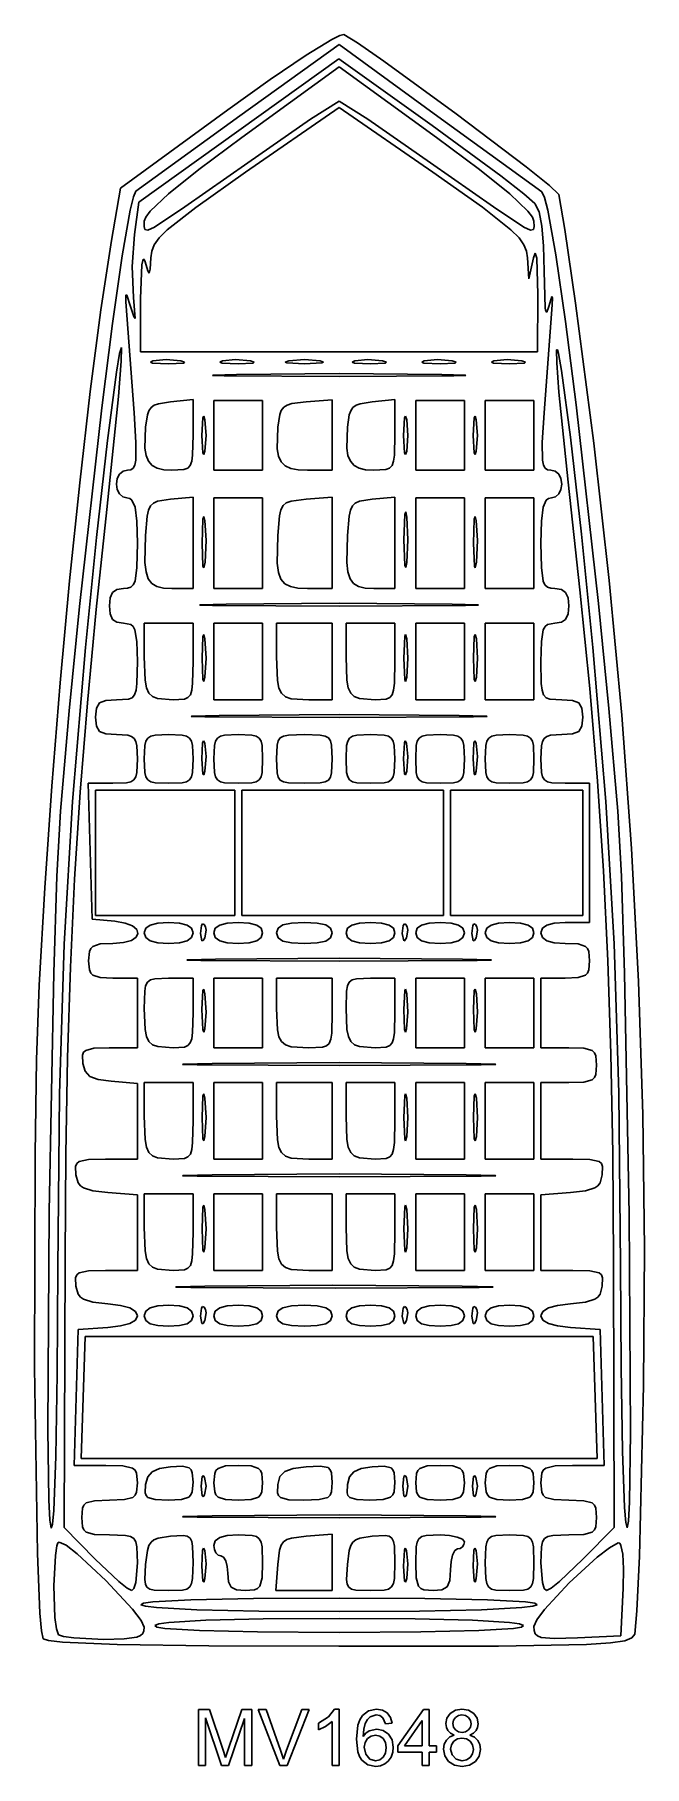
# Model space of a CAD drawing. Extents: x 108 to 196, y 27 to 277.
import ezdxf

# ---------------------------------------------------------------- set-up
doc = ezdxf.new("R2010")
doc.units = 0

msp = doc.modelspace()

# ---------------------------------------------------------------- linework, layer by layer
at = {"layer": 'Layer 1'}
for p, q in [((152.363023, 276.022997), (138.038634, 265.727736)), ((147.585244, 274.467408), (151.317173, 276.749486)), ((151.317173, 276.749486), (152.460374, 277.322061)), ((166.613572, 265.644221), (152.363023, 276.022997)), ((152.460374, 277.322061), (153.030047, 277.456303)), ((153.030047, 277.456303), (155.020981, 276.253359)), ((155.020981, 276.253359), (158.81468, 273.631946)), ((137.869083, 263.626905), (152.330545, 273.971283)), ((152.363023, 272.790632), (138.289939, 262.59232)), ((142.384375, 270.966223), (147.585244, 274.467408)), ((152.330545, 273.971283), (165.814812, 264.3422)), ((166.436111, 262.59232), (152.363023, 272.790632)), ((158.81468, 273.631946), (169.285093, 266.010071)), ((136.264681, 266.602086), (142.384375, 270.966223)), ((148.208793, 265.225584), (152.363023, 267.830706)), ((152.363023, 267.830706), (156.517255, 265.225584)), ((120.759861, 255.264155), (136.264681, 266.602086)), ((138.038634, 265.727736), (123.007857, 254.843621)), ((152.363023, 266.91875), (138.838268, 257.573831)), ((139.155274, 258.9622), (148.208793, 265.225584)), ((165.887781, 257.573831), (152.363023, 266.91875)), ((156.517255, 265.225584), (165.570775, 258.9622)), ((181.648673, 254.730213), (166.613572, 265.644221)), ((169.285093, 266.010071), (179.390722, 258.343386)), ((123.407622, 253.282523), (137.869083, 263.626905)), ((165.814812, 264.3422), (175.735063, 257.063319)), ((138.289939, 262.59232), (132.087208, 257.981287)), ((172.638841, 257.981287), (166.436111, 262.59232)), ((132.087208, 257.981287), (127.694453, 254.446931)), ((130.086797, 252.562622), (139.155274, 258.9622)), ((139.155274, 258.9622), (139.155274, 258.9622)), ((165.570775, 258.9622), (174.639252, 252.562622)), ((177.031596, 254.446931), (172.638841, 257.981287)), ((179.390722, 258.343386), (182.728441, 255.66596)), ((119.489756, 247.725647), (120.759861, 255.264155)), ((138.838268, 257.573831), (131.637665, 252.50829)), ((173.07593, 252.516358), (165.887781, 257.573831)), ((175.735063, 257.063319), (179.061792, 254.476789)), ((182.728441, 255.66596), (184.081002, 254.384598)), ((122.641145, 254.016987), (122.180078, 252.12493)), ((123.007857, 254.843621), (122.641145, 254.016987)), ((122.782705, 248.57171), (123.407622, 253.282523)), ((127.694453, 254.446931), (125.08117, 251.96305)), ((179.644879, 251.96305), (177.031596, 254.446931)), ((179.061792, 254.476789), (180.650529, 253.084717)), ((180.650529, 253.084717), (181.236774, 251.86084)), ((182.023304, 253.952869), (181.648673, 254.730213)), ((182.489957, 252.122998), (182.023304, 253.952869)), ((184.081002, 254.384598), (184.956306, 249.305215)), ((122.180078, 252.12493), (121.01973, 245.512631)), ((124.216854, 250.503442), (124.204011, 249.758471)), ((124.432298, 251.106849), (124.216854, 250.503442)), ((125.08117, 251.96305), (124.432298, 251.106849)), ((125.699976, 249.657079), (130.086797, 252.562622)), ((131.637665, 252.50829), (127.533595, 249.279192)), ((177.184071, 249.284635), (173.07593, 252.516358)), ((174.639252, 252.562622), (179.026073, 249.657079)), ((180.293752, 251.106849), (179.644879, 251.96305)), ((180.509195, 250.503442), (180.293752, 251.106849)), ((180.522038, 249.758471), (180.509195, 250.503442)), ((181.236774, 251.86084), (181.652676, 249.814663)), ((183.65608, 245.657882), (182.489957, 252.122998)), ((117.953616, 237.699582), (119.489756, 247.725647)), ((122.485584, 243.966907), (122.782705, 248.57171)), ((124.204011, 249.758471), (124.306199, 249.289406)), ((124.306199, 249.289406), (124.734496, 249.215769)), ((124.734496, 249.215769), (125.699976, 249.657079)), ((126.373427, 248.109787), (125.664193, 247.107267)), ((127.533595, 249.279192), (126.373427, 248.109787)), ((178.350081, 248.112399), (177.184071, 249.284635)), ((179.06642, 247.107364), (178.350081, 248.112399)), ((179.026073, 249.657079), (179.991554, 249.215769)), ((179.991554, 249.215769), (180.41985, 249.289406)), ((180.41985, 249.289406), (180.522038, 249.758471)), ((181.652676, 249.814663), (181.896443, 246.959503)), ((184.956306, 249.305215), (186.505204, 238.679315)), ((121.01973, 245.512631), (119.616512, 235.742889)), ((125.167593, 245.213248), (125.070633, 243.599665)), ((125.298159, 246.174224), (125.167593, 245.213248)), ((125.664193, 247.107267), (125.298159, 246.174224)), ((179.439865, 246.173118), (179.06642, 247.107364)), ((179.577193, 245.213248), (179.439865, 246.173118)), ((179.741838, 242.197588), (179.577193, 245.213248)), ((180.420041, 245.213248), (179.741838, 242.197588)), ((180.699069, 245.885559), (180.420041, 245.213248)), ((180.905307, 245.17786), (180.699069, 245.885559)), ((181.061332, 239.935842), (180.905307, 245.17786)), ((181.896443, 246.959503), (181.96628, 243.308677)), ((185.060542, 236.039275), (183.65608, 245.657882)), ((122.648771, 239.510965), (122.485584, 243.966907)), ((123.85246, 244.184837), (123.658393, 239.359539)), ((124.06843, 245.026214), (123.85246, 244.184837)), ((124.198386, 244.993995), (124.06843, 245.026214)), ((124.340033, 244.636945), (124.198386, 244.993995)), ((124.72122, 243.356336), (124.340033, 244.636945)), ((124.943298, 242.995635), (124.72122, 243.356336)), ((125.070633, 243.599665), (124.943298, 242.995635)), ((181.96628, 243.308677), (182.122704, 237.928921)), ((116.405425, 225.897539), (117.953616, 237.699582)), ((121.550281, 238.843939), (121.561501, 239.755643)), ((122.729611, 222.847095), (121.550281, 238.843939)), ((121.561501, 239.755643), (121.608669, 239.881399)), ((121.608669, 239.881399), (121.68249, 239.819341)), ((121.68249, 239.819341), (122.228477, 238.176706)), ((122.228477, 238.176706), (122.684079, 236.765272)), ((122.89077, 236.46884), (122.648771, 239.510965)), ((123.658393, 239.359539), (123.658393, 231.642773)), ((181.02442, 231.642773), (181.061332, 239.935842)), ((181.061332, 239.935842), (181.061332, 239.935842)), ((183.1532, 238.4431), (181.996438, 222.847095)), ((182.122704, 237.928921), (182.222499, 237.465758)), ((182.346842, 237.353328), (182.669713, 238.176706)), ((182.669713, 238.176706), (183.087605, 239.635077)), ((183.087605, 239.635077), (183.16805, 239.452586)), ((183.16805, 239.452586), (183.1532, 238.4431)), ((186.505204, 238.679315), (189.148718, 218.425854)), ((119.616512, 235.742889), (118.060124, 223.551866)), ((122.684079, 236.765272), (122.89077, 236.46884)), ((182.222499, 237.465758), (182.346842, 237.353328)), ((186.616845, 223.971586), (185.060542, 236.039275)), ((120.179059, 228.726563), (120.636115, 231.422948)), ((120.888414, 230.277613), (120.477476, 225.207571)), ((120.636115, 231.422948), (120.922175, 232.256872)), ((120.922175, 232.256872), (120.888414, 230.277613)), ((123.658393, 231.642773), (152.341402, 231.642773)), ((125.46166, 230.323001), (125.100443, 230.14698)), ((125.100443, 230.14698), (125.408681, 230.005881)), ((127.363604, 230.517655), (125.46166, 230.323001)), ((129.48254, 230.343284), (127.363604, 230.517655)), ((130.048011, 230.171941), (129.48254, 230.343284)), ((129.48254, 230.343284), (129.48254, 230.343284)), ((129.907042, 230.028577), (130.048011, 230.171941)), ((135.513863, 230.323001), (135.152645, 230.14698)), ((135.152645, 230.14698), (135.460883, 230.005881)), ((137.415808, 230.517655), (135.513863, 230.323001)), ((139.534745, 230.343284), (137.415808, 230.517655)), ((140.100215, 230.171941), (139.534745, 230.343284)), ((139.534745, 230.343284), (139.534745, 230.343284)), ((139.959245, 230.028577), (140.100215, 230.171941)), ((145.075176, 230.341746), (144.553915, 230.1726)), ((144.553915, 230.1726), (144.806595, 230.034082)), ((147.336922, 230.521451), (145.075176, 230.341746)), ((149.598668, 230.341746), (147.336922, 230.521451)), ((150.119929, 230.1726), (149.598668, 230.341746)), ((149.598668, 230.341746), (149.598668, 230.341746)), ((149.86725, 230.034082), (150.119929, 230.1726)), ((152.341402, 231.642773), (181.02442, 231.642773)), ((154.613048, 230.323001), (154.251832, 230.14698)), ((154.251832, 230.14698), (154.56007, 230.005881)), ((156.514994, 230.517655), (154.613048, 230.323001)), ((158.63393, 230.343284), (156.514994, 230.517655)), ((159.1994, 230.171941), (158.63393, 230.343284)), ((158.63393, 230.343284), (158.63393, 230.343284)), ((159.05843, 230.028577), (159.1994, 230.171941)), ((164.665254, 230.323001), (164.304036, 230.14698)), ((164.304036, 230.14698), (164.612274, 230.005881)), ((166.567197, 230.517655), (164.665254, 230.323001)), ((168.686133, 230.343284), (166.567197, 230.517655)), ((169.251604, 230.171941), (168.686133, 230.343284)), ((168.686133, 230.343284), (168.686133, 230.343284)), ((169.110635, 230.028577), (169.251604, 230.171941)), ((174.717456, 230.323001), (174.35624, 230.14698)), ((174.35624, 230.14698), (174.664478, 230.005881)), ((176.619401, 230.517655), (174.717456, 230.323001)), ((178.738338, 230.343284), (176.619401, 230.517655)), ((179.303808, 230.171941), (178.738338, 230.343284)), ((178.738338, 230.343284), (178.738338, 230.343284)), ((179.162838, 230.028577), (179.303808, 230.171941)), ((183.79206, 230.044895), (183.785287, 231.921471)), ((183.785287, 231.921471), (183.895738, 231.909287)), ((183.895738, 231.909287), (184.054073, 231.384152)), ((184.054073, 231.384152), (184.498101, 228.928951)), ((118.885022, 218.852435), (120.179059, 228.726563)), ((125.408681, 230.005881), (127.735127, 229.88583)), ((127.735127, 229.88583), (129.907042, 230.028577)), ((134.118864, 228.254372), (134.076331, 228.227532)), ((134.076331, 228.227532), (134.343296, 228.202201)), ((137.536024, 228.373655), (134.118864, 228.254372)), ((134.343296, 228.202201), (135.775318, 228.15669)), ((135.460883, 230.005881), (137.787329, 229.88583)), ((135.775318, 228.15669), (152.363023, 228.06645)), ((152.363025, 228.500373), (137.536024, 228.373655)), ((137.787329, 229.88583), (139.959245, 230.028577)), ((144.806595, 230.034082), (147.336922, 229.906113)), ((147.336922, 229.906113), (149.86725, 230.034082)), ((152.363023, 228.06645), (168.950731, 228.15669)), ((167.190025, 228.373655), (152.363025, 228.500373)), ((154.56007, 230.005881), (156.886515, 229.88583)), ((156.886515, 229.88583), (159.05843, 230.028577)), ((164.612274, 230.005881), (166.93872, 229.88583)), ((166.93872, 229.88583), (169.110635, 230.028577)), ((170.607185, 228.254372), (167.190025, 228.373655)), ((167.190025, 228.373655), (167.190025, 228.373655)), ((168.950731, 228.15669), (170.382753, 228.202201)), ((170.382753, 228.202201), (170.649719, 228.227532)), ((170.649719, 228.227532), (170.607185, 228.254372)), ((174.664478, 230.005881), (176.990923, 229.88583)), ((176.990923, 229.88583), (179.162838, 230.028577)), ((184.105793, 225.821277), (183.79206, 230.044895)), ((184.498101, 228.928951), (185.781529, 219.336233)), ((114.884017, 212.719125), (116.405425, 225.897539)), ((120.477476, 225.207571), (118.802305, 208.865284)), ((185.437306, 212.837663), (184.105793, 225.821277)), ((118.060124, 223.551866), (114.846644, 194.85063)), ((123.01522, 218.524409), (122.729611, 222.847095)), ((124.895222, 223.140161), (124.671518, 222.533132)), ((125.213551, 223.59228), (124.895222, 223.140161)), ((125.654172, 223.917838), (125.213551, 223.59228)), ((126.24475, 224.145181), (125.654172, 223.917838)), ((127.986432, 224.418615), (126.24475, 224.145181)), ((131.253397, 224.733612), (127.986432, 224.418615)), ((131.253397, 219.643819), (131.253397, 224.733612)), ((137.787329, 224.606231), (134.269057, 224.606231)), ((134.269057, 224.606231), (134.269057, 219.58013)), ((141.305602, 224.606231), (137.787329, 224.606231)), ((141.305602, 219.58013), (141.305602, 224.606231)), ((144.007443, 223.186717), (143.773401, 222.579147)), ((144.353705, 223.630146), (144.007443, 223.186717)), ((144.848551, 223.942093), (144.353705, 223.630146)), ((145.528344, 224.155215), (144.848551, 223.942093)), ((147.588227, 224.41561), (145.528344, 224.155215)), ((151.357804, 224.727592), (147.588227, 224.41561)), ((151.357804, 219.640813), (151.357804, 224.727592)), ((154.046612, 223.140161), (153.822908, 222.533132)), ((154.364942, 223.59228), (154.046612, 223.140161)), ((154.805562, 223.917838), (154.364942, 223.59228)), ((155.396139, 224.145181), (154.805562, 223.917838)), ((157.13782, 224.418615), (155.396139, 224.145181)), ((160.404787, 224.733612), (157.13782, 224.418615)), ((160.404787, 219.643819), (160.404787, 224.733612)), ((166.93872, 224.606231), (163.420448, 224.606231)), ((163.420448, 224.606231), (163.420448, 219.58013)), ((170.45699, 224.606231), (166.93872, 224.606231)), ((170.45699, 219.58013), (170.45699, 224.606231)), ((176.990923, 224.606231), (173.472653, 224.606231)), ((173.472653, 224.606231), (173.472653, 219.58013)), ((180.509195, 224.606231), (176.990923, 224.606231)), ((180.509195, 219.58013), (180.509195, 224.606231)), ((181.996438, 222.847095), (181.710829, 218.524409)), ((189.838982, 195.306608), (186.616845, 223.971586)), ((124.397333, 220.740958), (124.311563, 217.729121)), ((124.671518, 222.533132), (124.397333, 220.740958)), ((132.660367, 222.110457), (132.532399, 219.58013)), ((132.798885, 222.363137), (132.660367, 222.110457)), ((132.968032, 221.841876), (132.798885, 222.363137)), ((133.147735, 219.580129), (132.968032, 221.841876)), ((132.968032, 221.841876), (132.968032, 221.841876)), ((143.496518, 220.740958), (143.406411, 217.652761)), ((143.773401, 222.579147), (143.496518, 220.740958)), ((153.548721, 220.740958), (153.462953, 217.729121)), ((153.822908, 222.533132), (153.548721, 220.740958)), ((161.811758, 222.110457), (161.68379, 219.58013)), ((161.950276, 222.363137), (161.811758, 222.110457)), ((162.119423, 221.841876), (161.950276, 222.363137)), ((162.299126, 219.580129), (162.119423, 221.841876)), ((162.119423, 221.841876), (162.119423, 221.841876)), ((171.863961, 222.110457), (171.735993, 219.58013)), ((172.002478, 222.363137), (171.863961, 222.110457)), ((172.171625, 221.841876), (172.002478, 222.363137)), ((172.351328, 219.580129), (172.171625, 221.841876)), ((172.171625, 221.841876), (172.171625, 221.841876)), ((117.306183, 204.846534), (118.885022, 218.852435)), ((122.988743, 216.009989), (123.01522, 218.524409)), ((124.311563, 217.729121), (124.489048, 216.653032)), ((131.197963, 216.740477), (131.253397, 219.643819)), ((131.253397, 219.643819), (131.253397, 219.643819)), ((132.532399, 219.58013), (132.660367, 217.0498)), ((132.968032, 217.318384), (133.147735, 219.580129)), ((134.269057, 219.58013), (134.269057, 214.554029)), ((141.305602, 214.554029), (141.305602, 219.58013)), ((141.305602, 219.58013), (141.305602, 219.58013)), ((143.406411, 217.652761), (143.597976, 216.57349)), ((151.357804, 214.554029), (151.357804, 219.640813)), ((151.357804, 219.640813), (151.357804, 219.640813)), ((153.462953, 217.729121), (153.640438, 216.653032)), ((160.349353, 216.740477), (160.404787, 219.643819)), ((160.404787, 219.643819), (160.404787, 219.643819)), ((161.68379, 219.58013), (161.811758, 217.0498)), ((162.119423, 217.318384), (162.299126, 219.580129)), ((163.420448, 219.58013), (163.420448, 214.554029)), ((170.45699, 214.554029), (170.45699, 219.58013)), ((170.45699, 219.58013), (170.45699, 219.58013)), ((171.735993, 219.58013), (171.863961, 217.0498)), ((172.171625, 217.318384), (172.351328, 219.580129)), ((173.472653, 219.58013), (173.472653, 214.554029)), ((180.509195, 214.554029), (180.509195, 219.58013)), ((180.509195, 219.58013), (180.509195, 219.58013)), ((181.710829, 218.524409), (181.737306, 216.009989)), ((185.781529, 219.336233), (187.374861, 205.285994)), ((189.148718, 218.425854), (191.371666, 198.629388)), ((122.597705, 214.840856), (122.842074, 215.286198)), ((122.842074, 215.286198), (122.988743, 216.009989)), ((124.489048, 216.653032), (124.834313, 215.8296)), ((124.834313, 215.8296), (125.363009, 215.233406)), ((125.363009, 215.233406), (126.090785, 214.839026)), ((130.485006, 214.846931), (130.851638, 215.225091)), ((130.851638, 215.225091), (131.078039, 215.837479)), ((131.078039, 215.837479), (131.197963, 216.740477)), ((132.660367, 217.0498), (132.798885, 216.797121)), ((132.798885, 216.797121), (132.968032, 217.318384)), ((143.597976, 216.57349), (143.976819, 215.761725)), ((143.976819, 215.761725), (144.565091, 215.185681)), ((144.565091, 215.185681), (145.384942, 214.813573)), ((153.640438, 216.653032), (153.985704, 215.8296)), ((153.985704, 215.8296), (154.514399, 215.233406)), ((154.514399, 215.233406), (155.242176, 214.839026)), ((159.636396, 214.846931), (160.003028, 215.225091)), ((160.003028, 215.225091), (160.229429, 215.837479)), ((160.229429, 215.837479), (160.349353, 216.740477)), ((161.811758, 217.0498), (161.950276, 216.797121)), ((161.950276, 216.797121), (162.119423, 217.318384)), ((171.863961, 217.0498), (172.002478, 216.797121)), ((172.002478, 216.797121), (172.171625, 217.318384)), ((181.737306, 216.009989), (181.883975, 215.286198)), ((181.883975, 215.286198), (182.128344, 214.840856)), ((113.428223, 198.563947), (114.884017, 212.719125)), ((120.195972, 212.543588), (120.315113, 213.34922)), ((120.315113, 213.34922), (120.646486, 213.985698)), ((120.646486, 213.985698), (121.151017, 214.403731)), ((121.151017, 214.403731), (121.78963, 214.554029)), ((121.78963, 214.554029), (122.249077, 214.61609)), ((122.249077, 214.61609), (122.597705, 214.840856)), ((126.090785, 214.839026), (127.033292, 214.621041)), ((127.033292, 214.621041), (128.206181, 214.554029)), ((128.206181, 214.554029), (129.944389, 214.646621)), ((129.944389, 214.646621), (130.485006, 214.846931)), ((134.269057, 214.554029), (137.787329, 214.554029)), ((137.787329, 214.554029), (141.305602, 214.554029)), ((145.384942, 214.813573), (146.458521, 214.613617)), ((146.458521, 214.613617), (147.807979, 214.554029)), ((147.807979, 214.554029), (151.357804, 214.554029)), ((155.242176, 214.839026), (156.184683, 214.621041)), ((156.184683, 214.621041), (157.357572, 214.554029)), ((157.357572, 214.554029), (159.095779, 214.646621)), ((159.095779, 214.646621), (159.636396, 214.846931)), ((163.420448, 214.554029), (166.93872, 214.554029)), ((166.93872, 214.554029), (170.45699, 214.554029)), ((173.472653, 214.554029), (176.990923, 214.554029)), ((176.990923, 214.554029), (180.509195, 214.554029)), ((182.128344, 214.840856), (182.476972, 214.61609)), ((182.476972, 214.61609), (182.936419, 214.554029)), ((182.936419, 214.554029), (183.575032, 214.403731)), ((183.575032, 214.403731), (184.079562, 213.985698)), ((184.079562, 213.985698), (184.410934, 213.34922)), ((184.410934, 213.34922), (184.530074, 212.543588)), ((187.151553, 197.27818), (185.437306, 212.837663)), ((120.313772, 211.758259), (120.195972, 212.543588)), ((120.635758, 211.119525), (120.313772, 211.758259)), ((121.114808, 210.690212), (120.635758, 211.119525)), ((121.703804, 210.533147), (121.114808, 210.690212)), ((122.109004, 210.463121), (121.703804, 210.533147)), ((122.439597, 210.234721), (122.109004, 210.463121)), ((122.902337, 209.192852), (122.439597, 210.234721)), ((127.986432, 210.345531), (126.142369, 210.066257)), ((131.253397, 210.660528), (127.986432, 210.345531)), ((131.253397, 204.062906), (131.253397, 210.660528)), ((137.787329, 210.533147), (134.269057, 210.533147)), ((134.269057, 210.533147), (134.269057, 203.999214)), ((141.305602, 210.533147), (137.787329, 210.533147)), ((141.305602, 203.999214), (141.305602, 210.533147)), ((147.588227, 210.342525), (145.412834, 210.082463)), ((151.357804, 210.654505), (147.588227, 210.342525)), ((151.357804, 204.0599), (151.357804, 210.654505)), ((157.13782, 210.345531), (155.293757, 210.066257)), ((160.404787, 210.660528), (157.13782, 210.345531)), ((160.404787, 204.062906), (160.404787, 210.660528)), ((166.93872, 210.533147), (163.420448, 210.533147)), ((163.420448, 210.533147), (163.420448, 203.999214)), ((170.45699, 210.533147), (166.93872, 210.533147)), ((170.45699, 203.999214), (170.45699, 210.533147)), ((176.990923, 210.533147), (173.472653, 210.533147)), ((173.472653, 210.533147), (173.472653, 203.999214)), ((180.509195, 210.533147), (176.990923, 210.533147)), ((180.509195, 203.999214), (180.509195, 210.533147)), ((182.286452, 210.234721), (181.823712, 209.192852)), ((182.617046, 210.463121), (182.286452, 210.234721)), ((183.022246, 210.533147), (182.617046, 210.463121)), ((183.61124, 210.690212), (183.022246, 210.533147)), ((184.09029, 211.119525), (183.61124, 210.690212)), ((184.412275, 211.758259), (184.09029, 211.119525)), ((184.530074, 212.543588), (184.412275, 211.758259)), ((118.802305, 208.865284), (117.268218, 194.42095)), ((123.142768, 207.187646), (122.902337, 209.192852)), ((124.651298, 207.893912), (124.408037, 205.132158)), ((124.842599, 208.774455), (124.651298, 207.893912)), ((125.130033, 209.393831), (124.842599, 208.774455)), ((125.550868, 209.806335), (125.130033, 209.393831)), ((126.142369, 210.066257), (125.550868, 209.806335)), ((132.81576, 207.874632), (132.685362, 207.452094)), ((132.976877, 207.284185), (132.81576, 207.874632)), ((143.748423, 207.957452), (143.507223, 205.132158)), ((143.946258, 208.839369), (143.748423, 207.957452)), ((144.258263, 209.447496), (143.946258, 208.839369)), ((144.731451, 209.841854), (144.258263, 209.447496)), ((145.412834, 210.082463), (144.731451, 209.841854)), ((153.802689, 207.893912), (153.559428, 205.132158)), ((153.993989, 208.774455), (153.802689, 207.893912)), ((154.281423, 209.393831), (153.993989, 208.774455)), ((154.702257, 209.806335), (154.281423, 209.393831)), ((155.293757, 210.066257), (154.702257, 209.806335)), ((161.850846, 208.156742), (161.731748, 204.501823)), ((161.979761, 208.521724), (161.850846, 208.156742)), ((162.137183, 207.768791), (161.979761, 208.521724)), ((162.304417, 204.501824), (162.137183, 207.768791)), ((162.137183, 207.768791), (162.137183, 207.768791)), ((172.019353, 207.874632), (171.888955, 207.452094)), ((172.18047, 207.284185), (172.019353, 207.874632)), ((181.823712, 209.192852), (181.583281, 207.187646)), ((123.211635, 203.999214), (123.142768, 207.187646)), ((124.408037, 205.132158), (124.317544, 201.19734)), ((132.685362, 207.452094), (132.570104, 203.999214)), ((133.15191, 204.379612), (132.976877, 207.284185)), ((132.976877, 207.284185), (132.976877, 207.284185)), ((143.507223, 205.132158), (143.413466, 201.116418)), ((153.559428, 205.132158), (153.468935, 201.19734)), ((171.888955, 207.452094), (171.773698, 203.999214)), ((172.355504, 204.379612), (172.18047, 207.284185)), ((172.18047, 207.284185), (172.18047, 207.284185)), ((181.583281, 207.187646), (181.514414, 203.999214)), ((187.374861, 205.285994), (189.017388, 188.920907)), ((115.708659, 188.920907), (117.306183, 204.846534)), ((123.151225, 200.504504), (123.211635, 203.999214)), ((131.253397, 197.465281), (131.253397, 204.062906)), ((131.253397, 204.062906), (131.253397, 204.062906)), ((132.570104, 203.999214), (132.696837, 200.704553)), ((132.98713, 201.252861), (133.15191, 204.379612)), ((134.269057, 203.999214), (134.269057, 197.465281)), ((141.305602, 197.465281), (141.305602, 203.999214)), ((141.305602, 203.999214), (141.305602, 203.999214)), ((151.357804, 197.465281), (151.357804, 204.0599)), ((151.357804, 204.0599), (151.357804, 204.0599)), ((160.404787, 197.465281), (160.404787, 204.062906)), ((160.404787, 204.062906), (160.404787, 204.062906)), ((161.731748, 204.501823), (161.850846, 200.846905)), ((162.137183, 201.234858), (162.304417, 204.501824)), ((163.420448, 203.999214), (163.420448, 197.465281)), ((170.45699, 197.465281), (170.45699, 203.999214)), ((170.45699, 203.999214), (170.45699, 203.999214)), ((171.773698, 203.999214), (171.900431, 200.704553)), ((172.190723, 201.252861), (172.355504, 204.379612)), ((173.472653, 203.999214), (173.472653, 197.465281)), ((180.509195, 197.465281), (180.509195, 203.999214)), ((180.509195, 203.999214), (180.509195, 203.999214)), ((181.514414, 203.999214), (181.574824, 200.504504)), ((122.883004, 198.533329), (123.151225, 200.504504)), ((124.317544, 201.19734), (124.472387, 199.855406)), ((132.696837, 200.704553), (132.828381, 200.453279)), ((132.828381, 200.453279), (132.98713, 201.252861)), ((143.413466, 201.116418), (143.581519, 199.771112)), ((153.468935, 201.19734), (153.623778, 199.855406)), ((161.850846, 200.846905), (161.979761, 200.481924)), ((161.979761, 200.481924), (162.137183, 201.234858)), ((171.900431, 200.704553), (172.031974, 200.453279)), ((172.031974, 200.453279), (172.190723, 201.252861)), ((181.574824, 200.504504), (181.843044, 198.533329)), ((112.076875, 183.83161), (113.428223, 198.563947)), ((121.805594, 197.505529), (122.276489, 197.661614)), ((122.276489, 197.661614), (122.630188, 197.986544)), ((122.630188, 197.986544), (122.883004, 198.533329)), ((124.472387, 199.855406), (124.79258, 198.865948)), ((124.79258, 198.865948), (125.302089, 198.180586)), ((125.302089, 198.180586), (126.024881, 197.750941)), ((126.024881, 197.750941), (126.984923, 197.528633)), ((143.581519, 199.771112), (143.93409, 198.794017)), ((143.93409, 198.794017), (144.5021, 198.13001)), ((144.5021, 198.13001), (145.31647, 197.723967)), ((145.31647, 197.723967), (146.408123, 197.520765)), ((153.623778, 199.855406), (153.943971, 198.865948)), ((153.943971, 198.865948), (154.45348, 198.180586)), ((154.45348, 198.180586), (155.176272, 197.750941)), ((155.176272, 197.750941), (156.136314, 197.528633)), ((181.843044, 198.533329), (182.09586, 197.986544)), ((182.09586, 197.986544), (182.44956, 197.661614)), ((182.44956, 197.661614), (182.920455, 197.505529)), ((191.371666, 198.629388), (193.181986, 179.163491)), ((119.190753, 194.952231), (119.297557, 196.122368)), ((119.297557, 196.122368), (119.643101, 196.899843)), ((119.643101, 196.899843), (120.265081, 197.331775)), ((120.265081, 197.331775), (121.201194, 197.465281)), ((121.201194, 197.465281), (121.805594, 197.505529)), ((126.984923, 197.528633), (128.206181, 197.465281)), ((128.206181, 197.465281), (131.253397, 197.465281)), ((136.028193, 195.201738), (132.263526, 195.08412)), ((134.269057, 197.465281), (137.787329, 197.465281)), ((152.363025, 195.326682), (136.028193, 195.201738)), ((137.787329, 197.465281), (141.305602, 197.465281)), ((146.408123, 197.520765), (147.807979, 197.465281)), ((147.807979, 197.465281), (151.357804, 197.465281)), ((168.697856, 195.201738), (152.363025, 195.326682)), ((156.136314, 197.528633), (157.357572, 197.465281)), ((157.357572, 197.465281), (160.404787, 197.465281)), ((163.420448, 197.465281), (166.93872, 197.465281)), ((166.93872, 197.465281), (170.45699, 197.465281)), ((172.462523, 195.08412), (168.697856, 195.201738)), ((168.697856, 195.201738), (168.697856, 195.201738)), ((173.472653, 197.465281), (176.990923, 197.465281)), ((176.990923, 197.465281), (180.509195, 197.465281)), ((182.920455, 197.505529), (183.524855, 197.465281)), ((183.524855, 197.465281), (184.460968, 197.331775)), ((184.460968, 197.331775), (185.082948, 196.899843)), ((185.082948, 196.899843), (185.428492, 196.122368)), ((185.428492, 196.122368), (185.535296, 194.952231)), ((188.558876, 183.022105), (187.151553, 197.27818)), ((191.331819, 180.118139), (189.838982, 195.306608)), ((114.846644, 194.85063), (113.368951, 179.812744)), ((117.268218, 194.42095), (115.99558, 180.935933)), ((119.297557, 193.782093), (119.190753, 194.952231)), ((119.643101, 193.004618), (119.297557, 193.782093)), ((120.265081, 192.572686), (119.643101, 193.004618)), ((132.263526, 195.08412), (132.216667, 195.057655)), ((132.216667, 195.057655), (132.510782, 195.032677)), ((132.510782, 195.032677), (134.088433, 194.987803)), ((134.088433, 194.987803), (152.363023, 194.898823)), ((152.363023, 194.898823), (170.637616, 194.987803)), ((170.637616, 194.987803), (172.215268, 195.032677)), ((172.215268, 195.032677), (172.509382, 195.057655)), ((172.509382, 195.057655), (172.462523, 195.08412)), ((185.082948, 193.004618), (184.460968, 192.572686)), ((185.428492, 193.782093), (185.082948, 193.004618)), ((185.535296, 194.952231), (185.428492, 193.782093)), ((121.201194, 192.43918), (120.265081, 192.572686)), ((122.260675, 192.258554), (121.201194, 192.43918)), ((122.613716, 191.970927), (122.260675, 192.258554)), ((122.868947, 191.496784), (122.613716, 191.970927)), ((123.145953, 189.824034), (122.868947, 191.496784)), ((127.735127, 192.43918), (124.216854, 192.43918)), ((124.216854, 192.43918), (124.216854, 187.580617)), ((131.253397, 192.43918), (127.735127, 192.43918)), ((131.253397, 186.910466), (131.253397, 192.43918)), ((132.682856, 190.505702), (132.559843, 187.413079)), ((132.81601, 190.814532), (132.682856, 190.505702)), ((132.978607, 190.177434), (132.81601, 190.814532)), ((133.15135, 187.413077), (132.978607, 190.177434)), ((132.978607, 190.177434), (132.978607, 190.177434)), ((137.787329, 192.43918), (134.269057, 192.43918)), ((134.269057, 192.43918), (134.269057, 186.910466)), ((141.305602, 192.43918), (137.787329, 192.43918)), ((141.305602, 186.910466), (141.305602, 192.43918)), ((147.336922, 192.43918), (143.31604, 192.43918)), ((143.31604, 192.43918), (143.31604, 187.580617)), ((151.357804, 192.43918), (147.336922, 192.43918)), ((151.357804, 186.910466), (151.357804, 192.43918)), ((156.886515, 192.43918), (153.368245, 192.43918)), ((153.368245, 192.43918), (153.368245, 187.580617)), ((160.404787, 192.43918), (156.886515, 192.43918)), ((160.404787, 186.910466), (160.404787, 192.43918)), ((161.834246, 190.505702), (161.711231, 187.413079)), ((161.967401, 190.814532), (161.834246, 190.505702)), ((162.129998, 190.177434), (161.967401, 190.814532)), ((162.302741, 187.413077), (162.129998, 190.177434)), ((162.129998, 190.177434), (162.129998, 190.177434)), ((166.93872, 192.43918), (163.420448, 192.43918)), ((163.420448, 192.43918), (163.420448, 186.910466)), ((170.45699, 192.43918), (166.93872, 192.43918)), ((170.45699, 186.910466), (170.45699, 192.43918)), ((171.88645, 190.505702), (171.763436, 187.413079)), ((172.019604, 190.814532), (171.88645, 190.505702)), ((172.1822, 190.177434), (172.019604, 190.814532)), ((172.354946, 187.413077), (172.1822, 190.177434)), ((172.1822, 190.177434), (172.1822, 190.177434)), ((176.990923, 192.43918), (173.472653, 192.43918)), ((173.472653, 192.43918), (173.472653, 186.910466)), ((180.509195, 192.43918), (176.990923, 192.43918)), ((180.509195, 186.910466), (180.509195, 192.43918)), ((181.857101, 191.496784), (181.580095, 189.824034)), ((182.112333, 191.970927), (181.857101, 191.496784)), ((182.465373, 192.258554), (182.112333, 191.970927)), ((183.524855, 192.43918), (182.465373, 192.258554)), ((184.460968, 192.572686), (183.524855, 192.43918)), ((113.833828, 166.70138), (115.708659, 188.920907)), ((123.211635, 186.910466), (123.145953, 189.824034)), ((181.580095, 189.824034), (181.514414, 186.910466)), ((189.017388, 188.920907), (190.893987, 166.700371)), ((123.160232, 183.737742), (123.211635, 186.910466)), ((124.216854, 187.580617), (124.333904, 184.226034)), ((131.199613, 183.768229), (131.253397, 186.910466)), ((131.253397, 186.910466), (131.253397, 186.910466)), ((132.559843, 187.413079), (132.682856, 184.320455)), ((132.978607, 184.648721), (133.15135, 187.413077)), ((134.269057, 186.910466), (134.269057, 181.381756)), ((141.305602, 181.381756), (141.305602, 186.910466)), ((141.305602, 186.910466), (141.305602, 186.910466)), ((143.31604, 187.580617), (143.435309, 184.179143)), ((151.357804, 181.381756), (151.357804, 186.910466)), ((151.357804, 186.910466), (151.357804, 186.910466)), ((153.368245, 187.580617), (153.485295, 184.226034)), ((160.351004, 183.768229), (160.404787, 186.910466)), ((160.404787, 186.910466), (160.404787, 186.910466)), ((161.711231, 187.413079), (161.834246, 184.320455)), ((162.129998, 184.648721), (162.302741, 187.413077)), ((163.420448, 186.910466), (163.420448, 181.381756)), ((170.45699, 181.381756), (170.45699, 186.910466)), ((170.45699, 186.910466), (170.45699, 186.910466)), ((171.763436, 187.413079), (171.88645, 184.320455)), ((172.1822, 184.648721), (172.354946, 187.413077)), ((173.472653, 186.910466), (173.472653, 181.381756)), ((180.509195, 181.381756), (180.509195, 186.910466)), ((180.509195, 186.910466), (180.509195, 186.910466)), ((181.514414, 186.910466), (181.565817, 183.737742)), ((110.868805, 168.921723), (112.076875, 183.83161)), ((122.823255, 182.093788), (123.044575, 182.756081)), ((123.044575, 182.756081), (123.160232, 183.737742)), ((124.333904, 184.226034), (124.534489, 183.13383)), ((124.534489, 183.13383), (124.878023, 182.360287)), ((130.87263, 182.120887), (131.085799, 182.787839)), ((131.085799, 182.787839), (131.199613, 183.768229)), ((132.682856, 184.320455), (132.81601, 184.011624)), ((132.81601, 184.011624), (132.978607, 184.648721)), ((143.435309, 184.179143), (143.649615, 183.084986)), ((143.649615, 183.084986), (144.02501, 182.318607)), ((153.485295, 184.226034), (153.68588, 183.13383)), ((153.68588, 183.13383), (154.029414, 182.360287)), ((160.024021, 182.120887), (160.23719, 182.787839)), ((160.23719, 182.787839), (160.351004, 183.768229)), ((161.834246, 184.320455), (161.967401, 184.011624)), ((161.967401, 184.011624), (162.129998, 184.648721)), ((171.88645, 184.320455), (172.019604, 184.011624)), ((172.019604, 184.011624), (172.1822, 184.648721)), ((181.565817, 183.737742), (181.681474, 182.756081)), ((181.681474, 182.756081), (181.902793, 182.093788)), ((189.684839, 169.630138), (188.558876, 183.022105)), ((115.99558, 180.935933), (114.965038, 168.063594)), ((117.180312, 178.868705), (117.2934, 180.156643)), ((117.2934, 180.156643), (117.733185, 180.921029)), ((117.733185, 180.921029), (118.650448, 181.287516)), ((118.650448, 181.287516), (120.195972, 181.381756)), ((120.195972, 181.381756), (121.926552, 181.475995)), ((121.926552, 181.475995), (122.462003, 181.688035)), ((122.462003, 181.688035), (122.823255, 182.093788)), ((124.878023, 182.360287), (125.400687, 181.851857)), ((125.400687, 181.851857), (126.138662, 181.554991)), ((126.138662, 181.554991), (128.405275, 181.381756)), ((128.405275, 181.381756), (130.024, 181.486158)), ((130.024, 181.486158), (130.529049, 181.707089)), ((130.529049, 181.707089), (130.87263, 182.120887)), ((134.269057, 181.381756), (137.787329, 181.381756)), ((137.787329, 181.381756), (141.305602, 181.381756)), ((144.02501, 182.318607), (144.604973, 181.822551)), ((144.604973, 181.822551), (145.432984, 181.53936)), ((145.432984, 181.53936), (148.007073, 181.381756)), ((148.007073, 181.381756), (151.357804, 181.381756)), ((154.029414, 182.360287), (154.552078, 181.851857)), ((154.552078, 181.851857), (155.290053, 181.554991)), ((155.290053, 181.554991), (157.556666, 181.381756)), ((157.556666, 181.381756), (159.175391, 181.486158)), ((159.175391, 181.486158), (159.68044, 181.707089)), ((159.68044, 181.707089), (160.024021, 182.120887)), ((163.420448, 181.381756), (166.93872, 181.381756)), ((166.93872, 181.381756), (170.45699, 181.381756)), ((173.472653, 181.381756), (176.990923, 181.381756)), ((176.990923, 181.381756), (180.509195, 181.381756)), ((181.902793, 182.093788), (182.264044, 181.688035)), ((182.264044, 181.688035), (182.799495, 181.475995)), ((182.799495, 181.475995), (184.530074, 181.381756)), ((184.530074, 181.381756), (186.0756, 181.287516)), ((186.0756, 181.287516), (186.992864, 180.921029)), ((186.992864, 180.921029), (187.432649, 180.156643)), ((187.432649, 180.156643), (187.545737, 178.868705)), ((192.630504, 165.29823), (191.331819, 180.118139)), ((113.368951, 179.812744), (112.096891, 165.29823)), ((117.2934, 177.580767), (117.180312, 178.868705)), ((131.026634, 179.001755), (130.976891, 178.975511)), ((130.976891, 178.975511), (131.289105, 178.950741)), ((135.022974, 179.118393), (131.026634, 179.001755)), ((131.289105, 178.950741), (132.963843, 178.90624)), ((132.963843, 178.90624), (152.363023, 178.818001)), ((152.363025, 179.242304), (135.022974, 179.118393)), ((152.363023, 178.818001), (171.762206, 178.90624)), ((169.703075, 179.118393), (152.363025, 179.242304)), ((173.699415, 179.001755), (169.703075, 179.118393)), ((169.703075, 179.118393), (169.703075, 179.118393)), ((171.762206, 178.90624), (173.436944, 178.950741)), ((173.436944, 178.950741), (173.749158, 178.975511)), ((173.749158, 178.975511), (173.699415, 179.001755)), ((187.545737, 178.868705), (187.432649, 177.580767)), ((193.181986, 179.163491), (194.587619, 159.901734)), ((117.733185, 176.816381), (117.2934, 177.580767)), ((118.650448, 176.449894), (117.733185, 176.816381)), ((120.195972, 176.355654), (118.650448, 176.449894)), ((121.838429, 176.261415), (120.195972, 176.355654)), ((122.370209, 176.096495), (121.838429, 176.261415)), ((122.744923, 175.811159), (122.370209, 176.096495)), ((122.989498, 175.373992), (122.744923, 175.811159)), ((123.130858, 174.753583), (122.989498, 175.373992)), ((124.446564, 175.423075), (124.295388, 174.800702)), ((124.719466, 175.853042), (124.446564, 175.423075)), ((125.149434, 176.125945), (124.719466, 175.853042)), ((125.771807, 176.277121), (125.149434, 176.125945)), ((127.735127, 176.355654), (125.771807, 176.277121)), ((129.698446, 176.277121), (127.735127, 176.355654)), ((130.320819, 176.125945), (129.698446, 176.277121)), ((130.750786, 175.853042), (130.320819, 176.125945)), ((131.023688, 175.423075), (130.750786, 175.853042)), ((131.174863, 174.800702), (131.023688, 175.423075)), ((132.632167, 175.163828), (132.512113, 172.837382)), ((132.773265, 175.472066), (132.632167, 175.163828)), ((132.949284, 175.110848), (132.773265, 175.472066)), ((133.14394, 173.208905), (132.949284, 175.110848)), ((132.949284, 175.110848), (132.949284, 175.110848)), ((134.498766, 175.423075), (134.34759, 174.800702)), ((134.771669, 175.853042), (134.498766, 175.423075)), ((135.201636, 176.125945), (134.771669, 175.853042)), ((135.824009, 176.277121), (135.201636, 176.125945)), ((137.787329, 176.355654), (135.824009, 176.277121)), ((139.750649, 176.277121), (137.787329, 176.355654)), ((140.373022, 176.125945), (139.750649, 176.277121)), ((140.80299, 175.853042), (140.373022, 176.125945)), ((141.075892, 175.423075), (140.80299, 175.853042)), ((141.227068, 174.800702), (141.075892, 175.423075)), ((143.553322, 175.45989), (143.392329, 174.836044)), ((143.854552, 175.884458), (143.553322, 175.45989)), ((144.339773, 176.148034), (143.854552, 175.884458)), ((145.052739, 176.288902), (144.339773, 176.148034)), ((147.336922, 176.355654), (145.052739, 176.288902)), ((149.621105, 176.288902), (147.336922, 176.355654)), ((150.334071, 176.148034), (149.621105, 176.288902)), ((150.819292, 175.884458), (150.334071, 176.148034)), ((151.120522, 175.45989), (150.819292, 175.884458)), ((151.281515, 174.836044), (151.120522, 175.45989)), ((153.597954, 175.423075), (153.446778, 174.800702)), ((153.870856, 175.853042), (153.597954, 175.423075)), ((154.300823, 176.125945), (153.870856, 175.853042)), ((154.923195, 176.277121), (154.300823, 176.125945)), ((156.886515, 176.355654), (154.923195, 176.277121)), ((158.849835, 176.277121), (156.886515, 176.355654)), ((159.472208, 176.125945), (158.849835, 176.277121)), ((159.902175, 175.853042), (159.472208, 176.125945)), ((160.175078, 175.423075), (159.902175, 175.853042)), ((160.326254, 174.800702), (160.175078, 175.423075)), ((161.783556, 175.163828), (161.663504, 172.837382)), ((161.924655, 175.472066), (161.783556, 175.163828)), ((162.100675, 175.110848), (161.924655, 175.472066)), ((162.29533, 173.208905), (162.100675, 175.110848)), ((162.100675, 175.110848), (162.100675, 175.110848)), ((163.650157, 175.423075), (163.498981, 174.800702)), ((163.92306, 175.853042), (163.650157, 175.423075)), ((164.353027, 176.125945), (163.92306, 175.853042)), ((164.9754, 176.277121), (164.353027, 176.125945)), ((166.93872, 176.355654), (164.9754, 176.277121)), ((168.90204, 176.277121), (166.93872, 176.355654)), ((169.524412, 176.125945), (168.90204, 176.277121)), ((169.954379, 175.853042), (169.524412, 176.125945)), ((170.227281, 175.423075), (169.954379, 175.853042)), ((170.378457, 174.800702), (170.227281, 175.423075)), ((171.83576, 175.163828), (171.715707, 172.837382)), ((171.976859, 175.472066), (171.83576, 175.163828)), ((172.152877, 175.110848), (171.976859, 175.472066)), ((172.347534, 173.208905), (172.152877, 175.110848)), ((172.152877, 175.110848), (172.152877, 175.110848)), ((173.702362, 175.423075), (173.551186, 174.800702)), ((173.975263, 175.853042), (173.702362, 175.423075)), ((174.405231, 176.125945), (173.975263, 175.853042)), ((175.027603, 176.277121), (174.405231, 176.125945)), ((176.990923, 176.355654), (175.027603, 176.277121)), ((178.954242, 176.277121), (176.990923, 176.355654)), ((179.576615, 176.125945), (178.954242, 176.277121)), ((180.006583, 175.853042), (179.576615, 176.125945)), ((180.279485, 175.423075), (180.006583, 175.853042)), ((180.430662, 174.800702), (180.279485, 175.423075)), ((181.736551, 175.373992), (181.595192, 174.753583)), ((181.981126, 175.811159), (181.736551, 175.373992)), ((182.35584, 176.096495), (181.981126, 175.811159)), ((182.887619, 176.261415), (182.35584, 176.096495)), ((184.530074, 176.355654), (182.887619, 176.261415)), ((186.0756, 176.449894), (184.530074, 176.355654)), ((186.992864, 176.816381), (186.0756, 176.449894)), ((187.432649, 177.580767), (186.992864, 176.816381)), ((123.211635, 172.837382), (123.130858, 174.753583)), ((123.133265, 170.871167), (123.211635, 172.837382)), ((124.295388, 174.800702), (124.216854, 172.837382)), ((124.216854, 172.837382), (124.295388, 170.874062)), ((131.253397, 172.837382), (131.174863, 174.800702)), ((131.174863, 170.874062), (131.253397, 172.837382)), ((131.253397, 172.837382), (131.253397, 172.837382)), ((132.512113, 172.837382), (132.654862, 170.665467)), ((132.96957, 171.089969), (133.14394, 173.208905)), ((134.34759, 174.800702), (134.269057, 172.837382)), ((134.269057, 172.837382), (134.34759, 170.874062)), ((141.305602, 172.837382), (141.227068, 174.800702)), ((141.227068, 170.874062), (141.305602, 172.837382)), ((141.305602, 172.837382), (141.305602, 172.837382)), ((143.392329, 174.836044), (143.31604, 172.837382)), ((143.31604, 172.837382), (143.392329, 170.83872)), ((151.357804, 172.837382), (151.281515, 174.836044)), ((151.281515, 170.83872), (151.357804, 172.837382)), ((151.357804, 172.837382), (151.357804, 172.837382)), ((153.446778, 174.800702), (153.368245, 172.837382)), ((153.368245, 172.837382), (153.446778, 170.874062)), ((160.404787, 172.837382), (160.326254, 174.800702)), ((160.326254, 170.874062), (160.404787, 172.837382)), ((160.404787, 172.837382), (160.404787, 172.837382)), ((161.663504, 172.837382), (161.806253, 170.665467)), ((162.120961, 171.089969), (162.29533, 173.208905)), ((163.498981, 174.800702), (163.420448, 172.837382)), ((163.420448, 172.837382), (163.498981, 170.874062)), ((170.45699, 172.837382), (170.378457, 174.800702)), ((170.378457, 170.874062), (170.45699, 172.837382)), ((170.45699, 172.837382), (170.45699, 172.837382)), ((171.715707, 172.837382), (171.858455, 170.665467)), ((172.173163, 171.089969), (172.347534, 173.208905)), ((173.551186, 174.800702), (173.472653, 172.837382)), ((173.472653, 172.837382), (173.551186, 170.874062)), ((180.509195, 172.837382), (180.430662, 174.800702)), ((180.430662, 170.874062), (180.509195, 172.837382)), ((180.509195, 172.837382), (180.509195, 172.837382)), ((181.595192, 174.753583), (181.514414, 172.837382)), ((181.514414, 172.837382), (181.592948, 170.874062)), ((122.706426, 169.819149), (122.981379, 170.248674)), ((122.981379, 170.248674), (123.133265, 170.871167)), ((124.295388, 170.874062), (124.446564, 170.25169)), ((124.446564, 170.25169), (124.719466, 169.821723)), ((130.750786, 169.821723), (131.023688, 170.25169)), ((131.023688, 170.25169), (131.174863, 170.874062)), ((132.654862, 170.665467), (132.798226, 170.524498)), ((132.798226, 170.524498), (132.96957, 171.089969)), ((134.34759, 170.874062), (134.498766, 170.25169)), ((134.498766, 170.25169), (134.771669, 169.821723)), ((140.80299, 169.821723), (141.075892, 170.25169)), ((141.075892, 170.25169), (141.227068, 170.874062)), ((143.392329, 170.83872), (143.553322, 170.214875)), ((143.553322, 170.214875), (143.854552, 169.790307)), ((150.819292, 169.790307), (151.120522, 170.214875)), ((151.120522, 170.214875), (151.281515, 170.83872)), ((153.446778, 170.874062), (153.597954, 170.25169)), ((153.597954, 170.25169), (153.870856, 169.821723)), ((159.902175, 169.821723), (160.175078, 170.25169)), ((160.175078, 170.25169), (160.326254, 170.874062)), ((161.806253, 170.665467), (161.949617, 170.524498)), ((161.949617, 170.524498), (162.120961, 171.089969)), ((163.498981, 170.874062), (163.650157, 170.25169)), ((163.650157, 170.25169), (163.92306, 169.821723)), ((169.954379, 169.821723), (170.227281, 170.25169)), ((170.227281, 170.25169), (170.378457, 170.874062)), ((171.858455, 170.665467), (172.00182, 170.524498)), ((172.00182, 170.524498), (172.173163, 171.089969)), ((173.551186, 170.874062), (173.702362, 170.25169)), ((173.702362, 170.25169), (173.975263, 169.821723)), ((180.006583, 169.821723), (180.279485, 170.25169)), ((180.279485, 170.25169), (180.430662, 170.874062)), ((181.592948, 170.874062), (181.744124, 170.25169)), ((181.744124, 170.25169), (182.017026, 169.821723)), ((109.842844, 154.233891), (110.868805, 168.921723)), ((114.965038, 168.063594), (114.157238, 155.457293)), ((116.389997, 159.518212), (116.102294, 169.319112)), ((116.102294, 169.319112), (119.656964, 169.319112)), ((127.232514, 168.31389), (117.180312, 168.31389)), ((117.180312, 168.31389), (117.180312, 159.266907)), ((119.656964, 169.319112), (121.643524, 169.39668)), ((121.643524, 169.39668), (122.272457, 169.547011)), ((122.272457, 169.547011), (122.706426, 169.819149)), ((124.719466, 169.821723), (125.149434, 169.548821)), ((125.149434, 169.548821), (125.771807, 169.397645)), ((125.771807, 169.397645), (127.735127, 169.319112)), ((137.28472, 168.31389), (127.232514, 168.31389)), ((127.735127, 169.319112), (129.698446, 169.397645)), ((129.698446, 169.397645), (130.320819, 169.548821)), ((130.320819, 169.548821), (130.750786, 169.821723)), ((134.771669, 169.821723), (135.201636, 169.548821)), ((135.201636, 169.548821), (135.824009, 169.397645)), ((135.824009, 169.397645), (137.787329, 169.319112)), ((137.28472, 159.266907), (137.28472, 168.31389)), ((137.787329, 169.319112), (139.750649, 169.397645)), ((152.865636, 168.31389), (138.289939, 168.31389)), ((138.289939, 168.31389), (138.289939, 159.266907)), ((139.750649, 169.397645), (140.373022, 169.548821)), ((140.373022, 169.548821), (140.80299, 169.821723)), ((143.854552, 169.790307), (144.339773, 169.526732)), ((144.339773, 169.526732), (145.052739, 169.385864)), ((145.052739, 169.385864), (147.336922, 169.319112)), ((147.336922, 169.319112), (149.621105, 169.385864)), ((149.621105, 169.385864), (150.334071, 169.526732)), ((150.334071, 169.526732), (150.819292, 169.790307)), ((167.44133, 168.31389), (152.865636, 168.31389)), ((153.870856, 169.821723), (154.300823, 169.548821)), ((154.300823, 169.548821), (154.923195, 169.397645)), ((154.923195, 169.397645), (156.886515, 169.319112)), ((156.886515, 169.319112), (158.849835, 169.397645)), ((158.849835, 169.397645), (159.472208, 169.548821)), ((159.472208, 169.548821), (159.902175, 169.821723)), ((163.92306, 169.821723), (164.353027, 169.548821)), ((164.353027, 169.548821), (164.9754, 169.397645)), ((164.9754, 169.397645), (166.93872, 169.319112)), ((166.93872, 169.319112), (168.90204, 169.397645)), ((167.44133, 159.266907), (167.44133, 168.31389)), ((177.996144, 168.31389), (168.446549, 168.31389)), ((168.446549, 168.31389), (168.446549, 159.266907)), ((168.90204, 169.397645), (169.524412, 169.548821)), ((169.524412, 169.548821), (169.954379, 169.821723)), ((173.975263, 169.821723), (174.405231, 169.548821)), ((174.405231, 169.548821), (175.027603, 169.397645)), ((175.027603, 169.397645), (176.990923, 169.319112)), ((176.990923, 169.319112), (178.954242, 169.397645)), ((187.545737, 168.31389), (177.996144, 168.31389)), ((178.954242, 169.397645), (179.576615, 169.548821)), ((179.576615, 169.548821), (180.006583, 169.821723)), ((182.017026, 169.821723), (182.446994, 169.548821)), ((182.446994, 169.548821), (183.069367, 169.397645)), ((183.069367, 169.397645), (185.032687, 169.319112)), ((185.032687, 169.319112), (188.550956, 169.319112)), ((187.545737, 159.266907), (187.545737, 168.31389)), ((188.550956, 169.319112), (188.550956, 159.266907)), ((190.555008, 156.66298), (189.684839, 169.630138)), ((112.096891, 165.29823), (111.58678, 155.917273)), ((112.620985, 146.064492), (113.833828, 166.70138)), ((190.893987, 166.700371), (192.108503, 146.115652)), ((193.138755, 155.902374), (192.630504, 165.29823)), ((116.677702, 149.717314), (116.389997, 159.518212)), ((117.180312, 159.266907), (117.180312, 150.219924)), ((137.28472, 150.219924), (137.28472, 159.266907)), ((137.28472, 159.266907), (137.28472, 159.266907)), ((138.289939, 159.266907), (138.289939, 150.219924)), ((167.44133, 150.219924), (167.44133, 159.266907)), ((167.44133, 159.266907), (167.44133, 159.266907)), ((168.446549, 159.266907), (168.446549, 150.219924)), ((187.545737, 150.219924), (187.545737, 159.266907)), ((187.545737, 159.266907), (187.545737, 159.266907)), ((188.550956, 159.266907), (188.550956, 149.214705)), ((194.587619, 159.901734), (195.596505, 140.717688)), ((111.58678, 155.917273), (111.129555, 141.965384)), ((114.157238, 155.457293), (113.552826, 142.77039)), ((191.194947, 143.681331), (190.555008, 156.66298)), ((193.595596, 141.851425), (193.138755, 155.902374)), ((109.037826, 140.167721), (109.842844, 154.233891)), ((117.180312, 150.219924), (127.232514, 150.219924)), ((127.232514, 150.219924), (137.28472, 150.219924)), ((138.289939, 150.219924), (152.865636, 150.219924)), ((152.865636, 150.219924), (167.44133, 150.219924)), ((168.446549, 150.219924), (177.996144, 150.219924)), ((177.996144, 150.219924), (187.545737, 150.219924)), ((119.944667, 149.40232), (116.677702, 149.717314)), ((121.454526, 149.136508), (119.944667, 149.40232)), ((122.514704, 148.713475), (121.454526, 149.136508)), ((123.129859, 148.192603), (122.514704, 148.713475)), ((123.043739, 147.094873), (123.304652, 147.633275)), ((123.304652, 147.633275), (123.129859, 148.192603)), ((124.42104, 148.386744), (124.216854, 147.706873)), ((124.216854, 147.706873), (124.42104, 147.027004)), ((125.05454, 148.855697), (124.42104, 148.386744)), ((126.148765, 149.127197), (125.05454, 148.855697)), ((127.735127, 149.214705), (126.148765, 149.127197)), ((129.321487, 149.127197), (127.735127, 149.214705)), ((130.415711, 148.855697), (129.321487, 149.127197)), ((131.04921, 148.386744), (130.415711, 148.855697)), ((131.253397, 147.706873), (131.04921, 148.386744)), ((131.04921, 147.027004), (131.253397, 147.706873)), ((131.253397, 147.706873), (131.253397, 147.706873)), ((132.460334, 148.805418), (132.337979, 147.623109)), ((132.337979, 147.623109), (132.539391, 146.579599)), ((132.636393, 149.026244), (132.460334, 148.805418)), ((132.865941, 148.942462), (132.636393, 149.026244)), ((133.060092, 148.602542), (132.865941, 148.942462)), ((132.865941, 148.942462), (132.865941, 148.942462)), ((132.945293, 147.015784), (133.139771, 148.125978)), ((133.139771, 148.125978), (133.060092, 148.602542)), ((134.473243, 148.386744), (134.269057, 147.706873)), ((134.269057, 147.706873), (134.473243, 147.027004)), ((135.106742, 148.855697), (134.473243, 148.386744)), ((136.200967, 149.127197), (135.106742, 148.855697)), ((137.787329, 149.214705), (136.200967, 149.127197)), ((139.373691, 149.127197), (137.787329, 149.214705)), ((140.467916, 148.855697), (139.373691, 149.127197)), ((141.101416, 148.386744), (140.467916, 148.855697)), ((141.305602, 147.706873), (141.101416, 148.386744)), ((141.101416, 147.027004), (141.305602, 147.706873)), ((141.305602, 147.706873), (141.305602, 147.706873)), ((143.535932, 148.401887), (143.31604, 147.706873)), ((143.31604, 147.706873), (143.535932, 147.011859)), ((144.237492, 148.869158), (143.535932, 148.401887)), ((145.483547, 149.132244), (144.237492, 148.869158)), ((147.336922, 149.214705), (145.483547, 149.132244)), ((149.190298, 149.132244), (147.336922, 149.214705)), ((150.436352, 148.869158), (149.190298, 149.132244)), ((151.137912, 148.401887), (150.436352, 148.869158)), ((151.357804, 147.706873), (151.137912, 148.401887)), ((151.137912, 147.011859), (151.357804, 147.706873)), ((151.357804, 147.706873), (151.357804, 147.706873)), ((153.572431, 148.386744), (153.368245, 147.706873)), ((153.368245, 147.706873), (153.572431, 147.027004)), ((154.20593, 148.855697), (153.572431, 148.386744)), ((155.300154, 149.127197), (154.20593, 148.855697)), ((156.886515, 149.214705), (155.300154, 149.127197)), ((158.472877, 149.127197), (156.886515, 149.214705)), ((159.567102, 148.855697), (158.472877, 149.127197)), ((160.200601, 148.386744), (159.567102, 148.855697)), ((160.404787, 147.706873), (160.200601, 148.386744)), ((160.200601, 147.027004), (160.404787, 147.706873)), ((160.404787, 147.706873), (160.404787, 147.706873)), ((161.611724, 148.805418), (161.48937, 147.623109)), ((161.48937, 147.623109), (161.690781, 146.579599)), ((161.787783, 149.026244), (161.611724, 148.805418)), ((162.017332, 148.942462), (161.787783, 149.026244)), ((162.211483, 148.602542), (162.017332, 148.942462)), ((162.017332, 148.942462), (162.017332, 148.942462)), ((162.096684, 147.015784), (162.291162, 148.125978)), ((162.291162, 148.125978), (162.211483, 148.602542)), ((163.624634, 148.386744), (163.420448, 147.706873)), ((163.420448, 147.706873), (163.624634, 147.027004)), ((164.258133, 148.855697), (163.624634, 148.386744)), ((165.352358, 149.127197), (164.258133, 148.855697)), ((166.93872, 149.214705), (165.352358, 149.127197)), ((168.525081, 149.127197), (166.93872, 149.214705)), ((169.619305, 148.855697), (168.525081, 149.127197)), ((170.252804, 148.386744), (169.619305, 148.855697)), ((170.45699, 147.706873), (170.252804, 148.386744)), ((170.252804, 147.027004), (170.45699, 147.706873)), ((170.45699, 147.706873), (170.45699, 147.706873)), ((171.663927, 148.805418), (171.541573, 147.623109)), ((171.541573, 147.623109), (171.742984, 146.579599)), ((171.839986, 149.026244), (171.663927, 148.805418)), ((172.069534, 148.942462), (171.839986, 149.026244)), ((172.263686, 148.602542), (172.069534, 148.942462)), ((172.069534, 148.942462), (172.069534, 148.942462)), ((172.148887, 147.015784), (172.343366, 148.125978)), ((172.343366, 148.125978), (172.263686, 148.602542)), ((173.676838, 148.386744), (173.472653, 147.706873)), ((173.472653, 147.706873), (173.676838, 147.027004)), ((174.310337, 148.855697), (173.676838, 148.386744)), ((175.404561, 149.127197), (174.310337, 148.855697)), ((176.990923, 149.214705), (175.404561, 149.127197)), ((178.577285, 149.127197), (176.990923, 149.214705)), ((179.671509, 148.855697), (178.577285, 149.127197)), ((180.305009, 148.386744), (179.671509, 148.855697)), ((180.509195, 147.706873), (180.305009, 148.386744)), ((180.305009, 147.027004), (180.509195, 147.706873)), ((180.509195, 147.706873), (180.509195, 147.706873)), ((181.7186, 148.386744), (181.514414, 147.706873)), ((181.514414, 147.706873), (181.7186, 147.027004)), ((182.3521, 148.855697), (181.7186, 148.386744)), ((183.446325, 149.127197), (182.3521, 148.855697)), ((185.032687, 149.214705), (183.446325, 149.127197)), ((188.550956, 149.214705), (185.032687, 149.214705)), ((111.955923, 124.440079), (112.620985, 146.064492)), ((116.291321, 145.007591), (116.47548, 145.448777)), ((116.47548, 145.448777), (116.778223, 145.768237)), ((116.778223, 145.768237), (117.843128, 146.116024)), ((117.843128, 146.116024), (119.693363, 146.199044)), ((119.693363, 146.199044), (121.233436, 146.318375)), ((121.233436, 146.318375), (122.351781, 146.636779)), ((122.351781, 146.636779), (123.043739, 147.094873)), ((124.42104, 147.027004), (125.05454, 146.558051)), ((125.05454, 146.558051), (126.148765, 146.286552)), ((126.148765, 146.286552), (127.735127, 146.199044)), ((127.735127, 146.199044), (129.321487, 146.286552)), ((129.321487, 146.286552), (130.415711, 146.558051)), ((130.415711, 146.558051), (131.04921, 147.027004)), ((132.539391, 146.579599), (132.721809, 146.607703)), ((132.721809, 146.607703), (132.945293, 147.015784)), ((134.473243, 147.027004), (135.106742, 146.558051)), ((135.106742, 146.558051), (136.200967, 146.286552)), ((136.200967, 146.286552), (137.787329, 146.199044)), ((137.787329, 146.199044), (139.373691, 146.286552)), ((139.373691, 146.286552), (140.467916, 146.558051)), ((140.467916, 146.558051), (141.101416, 147.027004)), ((143.535932, 147.011859), (144.237492, 146.544589)), ((144.237492, 146.544589), (145.483547, 146.281504)), ((145.483547, 146.281504), (147.336922, 146.199044)), ((147.336922, 146.199044), (149.190298, 146.281504)), ((149.190298, 146.281504), (150.436352, 146.544589)), ((150.436352, 146.544589), (151.137912, 147.011859)), ((153.572431, 147.027004), (154.20593, 146.558051)), ((154.20593, 146.558051), (155.300154, 146.286552)), ((155.300154, 146.286552), (156.886515, 146.199044)), ((156.886515, 146.199044), (158.472877, 146.286552)), ((158.472877, 146.286552), (159.567102, 146.558051)), ((159.567102, 146.558051), (160.200601, 147.027004)), ((161.690781, 146.579599), (161.8732, 146.607703)), ((161.8732, 146.607703), (162.096684, 147.015784)), ((163.624634, 147.027004), (164.258133, 146.558051)), ((164.258133, 146.558051), (165.352358, 146.286552)), ((165.352358, 146.286552), (166.93872, 146.199044)), ((166.93872, 146.199044), (168.525081, 146.286552)), ((168.525081, 146.286552), (169.619305, 146.558051)), ((169.619305, 146.558051), (170.252804, 147.027004)), ((171.742984, 146.579599), (171.925402, 146.607703)), ((171.925402, 146.607703), (172.148887, 147.015784)), ((173.676838, 147.027004), (174.310337, 146.558051)), ((174.310337, 146.558051), (175.404561, 146.286552)), ((175.404561, 146.286552), (176.990923, 146.199044)), ((176.990923, 146.199044), (178.577285, 146.286552)), ((178.577285, 146.286552), (179.671509, 146.558051)), ((179.671509, 146.558051), (180.305009, 147.027004)), ((181.7186, 147.027004), (182.3521, 146.558051)), ((182.3521, 146.558051), (183.446325, 146.286552)), ((183.446325, 146.286552), (185.032687, 146.199044)), ((185.032687, 146.199044), (186.882922, 146.116024)), ((186.882922, 146.116024), (187.947826, 145.768237)), ((187.947826, 145.768237), (188.25057, 145.448777)), ((188.25057, 145.448777), (188.434729, 145.007591)), ((192.108503, 146.115652), (192.774291, 124.630617)), ((113.552826, 142.77039), (113.132446, 129.656246)), ((116.175093, 143.685994), (116.291321, 145.007591)), ((116.291321, 142.364395), (116.175093, 143.685994)), ((130.408188, 143.819583), (130.357003, 143.793441)), ((130.357003, 143.793441), (130.678267, 143.768766)), ((134.520364, 143.935769), (130.408188, 143.819583)), ((130.678267, 143.768766), (132.401547, 143.724436)), ((132.401547, 143.724436), (152.363023, 143.636534)), ((152.363025, 144.0592), (134.520364, 143.935769)), ((152.363023, 143.636534), (172.324501, 143.724436)), ((170.205685, 143.935769), (152.363025, 144.0592)), ((174.317861, 143.819583), (170.205685, 143.935769)), ((170.205685, 143.935769), (170.205685, 143.935769)), ((172.324501, 143.724436), (174.047782, 143.768766)), ((174.047782, 143.768766), (174.369046, 143.793441)), ((174.369046, 143.793441), (174.317861, 143.819583)), ((188.434729, 145.007591), (188.550956, 143.685994)), ((188.550956, 143.685994), (188.434729, 142.364395)), ((191.630223, 130.245892), (191.194947, 143.681331)), ((108.668333, 129.427321), (109.037826, 140.167721)), ((111.129555, 141.965384), (110.464758, 107.454165)), ((116.47548, 141.923208), (116.291321, 142.364395)), ((116.778223, 141.603748), (116.47548, 141.923208)), ((117.843128, 141.25596), (116.778223, 141.603748)), ((119.693363, 141.17294), (117.843128, 141.25596)), ((123.211635, 141.17294), (119.693363, 141.17294)), ((123.211635, 136.146839), (123.211635, 141.17294)), ((124.412582, 140.08844), (124.277264, 139.31508)), ((124.671136, 140.610496), (124.412582, 140.08844)), ((125.092797, 140.930611), (124.671136, 140.610496)), ((125.717436, 141.098147), (125.092797, 140.930611)), ((127.735127, 141.17294), (125.717436, 141.098147)), ((131.253397, 141.17294), (127.735127, 141.17294)), ((131.253397, 136.146839), (131.253397, 141.17294)), ((137.787329, 141.17294), (134.269057, 141.17294)), ((134.269057, 141.17294), (134.269057, 136.146839)), ((141.305602, 141.17294), (137.787329, 141.17294)), ((141.305602, 136.146839), (141.305602, 141.17294)), ((147.336922, 141.17294), (143.31604, 141.17294)), ((143.31604, 141.17294), (143.31604, 136.81699)), ((151.357804, 141.17294), (147.336922, 141.17294)), ((151.357804, 136.146839), (151.357804, 141.17294)), ((153.563973, 140.08844), (153.428655, 139.31508)), ((153.822527, 140.610496), (153.563973, 140.08844)), ((154.244188, 140.930611), (153.822527, 140.610496)), ((154.868826, 141.098147), (154.244188, 140.930611)), ((156.886515, 141.17294), (154.868826, 141.098147)), ((160.404787, 141.17294), (156.886515, 141.17294)), ((160.404787, 136.146839), (160.404787, 141.17294)), ((166.93872, 141.17294), (163.420448, 141.17294)), ((163.420448, 141.17294), (163.420448, 136.146839)), ((170.45699, 141.17294), (166.93872, 141.17294)), ((170.45699, 136.146839), (170.45699, 141.17294)), ((176.990923, 141.17294), (173.472653, 141.17294)), ((173.472653, 141.17294), (173.472653, 136.146839)), ((180.509195, 141.17294), (176.990923, 141.17294)), ((180.509195, 136.146839), (180.509195, 141.17294)), ((185.032687, 141.17294), (181.514414, 141.17294)), ((181.514414, 141.17294), (181.514414, 136.146839)), ((186.882922, 141.25596), (185.032687, 141.17294)), ((187.947826, 141.603748), (186.882922, 141.25596)), ((188.25057, 141.923208), (187.947826, 141.603748)), ((188.434729, 142.364395), (188.25057, 141.923208)), ((194.261958, 107.068052), (193.595596, 141.851425)), ((195.596505, 140.717688), (196.216585, 121.484926)), ((124.277264, 139.31508), (124.216854, 136.81699)), ((132.679219, 139.383044), (132.546121, 136.649449)), ((132.815746, 139.579497), (132.679219, 139.383044)), ((132.979945, 138.897374), (132.815746, 139.579497)), ((133.149205, 136.27496), (132.979945, 138.897374)), ((132.979945, 138.897374), (132.979945, 138.897374)), ((153.428655, 139.31508), (153.368245, 136.81699)), ((161.830609, 139.383044), (161.697512, 136.649449)), ((161.967135, 139.579497), (161.830609, 139.383044)), ((162.131333, 138.897374), (161.967135, 139.579497)), ((162.300594, 136.27496), (162.131333, 138.897374)), ((162.131333, 138.897374), (162.131333, 138.897374)), ((171.882814, 139.383044), (171.749714, 136.649449)), ((172.019341, 139.579497), (171.882814, 139.383044)), ((172.183538, 138.897374), (172.019341, 139.579497)), ((172.352799, 136.27496), (172.183538, 138.897374)), ((172.183538, 138.897374), (172.183538, 138.897374)), ((123.211635, 131.120738), (123.211635, 136.146839)), ((124.216854, 136.81699), (124.340714, 133.76218)), ((131.194759, 133.315961), (131.253397, 136.146839)), ((131.253397, 136.146839), (131.253397, 136.146839)), ((132.546121, 136.649449), (132.663869, 133.760092)), ((132.966223, 133.871273), (133.149205, 136.27496)), ((134.269057, 136.146839), (134.269057, 131.120738)), ((141.305602, 131.120738), (141.305602, 136.146839)), ((141.305602, 136.146839), (141.305602, 136.146839)), ((143.31604, 136.81699), (143.442682, 133.718173)), ((151.305449, 133.241124), (151.357804, 136.146839)), ((151.357804, 136.146839), (151.357804, 136.146839)), ((153.368245, 136.81699), (153.492104, 133.76218)), ((160.34615, 133.315961), (160.404787, 136.146839)), ((160.404787, 136.146839), (160.404787, 136.146839)), ((161.697512, 136.649449), (161.815259, 133.760092)), ((162.117611, 133.871273), (162.300594, 136.27496)), ((163.420448, 136.146839), (163.420448, 131.120738)), ((170.45699, 131.120738), (170.45699, 136.146839)), ((170.45699, 136.146839), (170.45699, 136.146839)), ((171.749714, 136.649449), (171.867464, 133.760092)), ((172.169816, 133.871273), (172.352799, 136.27496)), ((173.472653, 136.146839), (173.472653, 131.120738)), ((180.509195, 131.120738), (180.509195, 136.146839)), ((180.509195, 136.146839), (180.509195, 136.146839)), ((181.514414, 136.146839), (181.514414, 131.120738)), ((124.340714, 133.76218), (124.547257, 132.759691)), ((124.547257, 132.759691), (124.896181, 132.044623)), ((131.076698, 132.425768), (131.194759, 133.315961)), ((132.663869, 133.760092), (132.798863, 133.395035)), ((132.798863, 133.395035), (132.966223, 133.871273)), ((143.442682, 133.718173), (143.66344, 132.713851)), ((143.66344, 132.713851), (144.044672, 132.005506)), ((151.181105, 132.347813), (151.305449, 133.241124)), ((153.492104, 133.76218), (153.698647, 132.759691)), ((153.698647, 132.759691), (154.047572, 132.044623)), ((160.228089, 132.425768), (160.34615, 133.315961)), ((161.815259, 133.760092), (161.950251, 133.395035)), ((161.950251, 133.395035), (162.117611, 133.871273)), ((171.867464, 133.760092), (172.002456, 133.395035)), ((172.002456, 133.395035), (172.169816, 133.871273)), ((115.303055, 130.067792), (115.450461, 130.465667)), ((115.351264, 128.858992), (115.303055, 130.067792)), ((115.450461, 130.465667), (115.752814, 130.750223)), ((115.752814, 130.750223), (116.944192, 131.052474)), ((116.944192, 131.052474), (119.120841, 131.120738)), ((119.120841, 131.120738), (123.211635, 131.120738)), ((124.896181, 132.044623), (125.421965, 131.570086)), ((125.421965, 131.570086), (126.15909, 131.289187)), ((126.15909, 131.289187), (128.405275, 131.120738)), ((128.405275, 131.120738), (130.009437, 131.224216)), ((130.009437, 131.224216), (130.51388, 131.432559)), ((130.51388, 131.432559), (130.859686, 131.815522)), ((130.859686, 131.815522), (131.076698, 132.425768)), ((134.269057, 131.120738), (137.787329, 131.120738)), ((137.787329, 131.120738), (141.305602, 131.120738)), ((144.044672, 132.005506), (144.628014, 131.542582)), ((144.628014, 131.542582), (145.455104, 131.274518)), ((145.455104, 131.274518), (148.007073, 131.120738)), ((148.007073, 131.120738), (149.944214, 131.199271)), ((149.944214, 131.199271), (150.539754, 131.385786)), ((150.539754, 131.385786), (150.938963, 131.749001)), ((150.938963, 131.749001), (151.181105, 132.347813)), ((154.047572, 132.044623), (154.573356, 131.570086)), ((154.573356, 131.570086), (155.310481, 131.289187)), ((155.310481, 131.289187), (157.556666, 131.120738)), ((157.556666, 131.120738), (159.160828, 131.224216)), ((159.160828, 131.224216), (159.665271, 131.432559)), ((159.665271, 131.432559), (160.011076, 131.815522)), ((160.011076, 131.815522), (160.228089, 132.425768)), ((163.420448, 131.120738), (166.93872, 131.120738)), ((166.93872, 131.120738), (170.45699, 131.120738)), ((173.472653, 131.120738), (176.990923, 131.120738)), ((176.990923, 131.120738), (180.509195, 131.120738)), ((181.514414, 131.120738), (185.535296, 131.120738)), ((185.535296, 131.120738), (187.690237, 131.046132)), ((187.690237, 131.046132), (188.902784, 130.712367)), ((188.902784, 130.712367), (189.23812, 130.396764)), ((189.23812, 130.396764), (189.436808, 129.954526)), ((191.886399, 115.917364), (191.630223, 130.245892)), ((108.439825, 115.767673), (108.668333, 129.427321)), ((113.132446, 129.656246), (112.876746, 115.768222)), ((115.673499, 127.72564), (115.351264, 128.858992)), ((116.357943, 126.984816), (115.673499, 127.72564)), ((129.78974, 128.741785), (129.737114, 128.71574)), ((129.737114, 128.71574), (130.067428, 128.691159)), ((134.017752, 128.857536), (129.78974, 128.741785)), ((130.067428, 128.691159), (131.839251, 128.646996)), ((131.839251, 128.646996), (152.363023, 128.559427)), ((152.363024, 128.980506), (134.017752, 128.857536)), ((152.363023, 128.559427), (172.886797, 128.646996)), ((170.708295, 128.857536), (152.363024, 128.980506)), ((174.936308, 128.741785), (170.708295, 128.857536)), ((170.708295, 128.857536), (170.708295, 128.857536)), ((172.886797, 128.646996), (174.658621, 128.691159)), ((174.658621, 128.691159), (174.988934, 128.71574)), ((174.988934, 128.71574), (174.936308, 128.741785)), ((189.436808, 129.954526), (189.556178, 128.607687)), ((189.556178, 128.607687), (189.436808, 127.260849)), ((117.561745, 126.537646), (116.357943, 126.984816)), ((119.442058, 126.285255), (117.561745, 126.537646)), ((123.211635, 125.973276), (119.442058, 126.285255)), ((123.211635, 120.50524), (123.211635, 125.973276)), ((127.735127, 126.094637), (124.216854, 126.094637)), ((124.216854, 126.094637), (124.216854, 121.236074)), ((131.253397, 126.094637), (127.735127, 126.094637)), ((131.253397, 120.565923), (131.253397, 126.094637)), ((137.787329, 126.094637), (134.269057, 126.094637)), ((134.269057, 126.094637), (134.269057, 120.565923)), ((141.305602, 126.094637), (137.787329, 126.094637)), ((141.305602, 120.565923), (141.305602, 126.094637)), ((147.336922, 126.094637), (143.31604, 126.094637)), ((143.31604, 126.094637), (143.31604, 121.236074)), ((151.357804, 126.094637), (147.336922, 126.094637)), ((151.357804, 120.565923), (151.357804, 126.094637)), ((156.886515, 126.094637), (153.368245, 126.094637)), ((153.368245, 126.094637), (153.368245, 121.236074)), ((160.404787, 126.094637), (156.886515, 126.094637)), ((160.404787, 120.565923), (160.404787, 126.094637)), ((166.93872, 126.094637), (163.420448, 126.094637)), ((163.420448, 126.094637), (163.420448, 120.565923)), ((170.45699, 126.094637), (166.93872, 126.094637)), ((170.45699, 120.565923), (170.45699, 126.094637)), ((176.990923, 126.094637), (173.472653, 126.094637)), ((173.472653, 126.094637), (173.472653, 120.565923)), ((180.509195, 126.094637), (176.990923, 126.094637)), ((180.509195, 120.565923), (180.509195, 126.094637)), ((185.535296, 126.094637), (181.514414, 126.094637)), ((181.514414, 126.094637), (181.514414, 120.565923)), ((187.690237, 126.169243), (185.535296, 126.094637)), ((188.902784, 126.503007), (187.690237, 126.169243)), ((189.23812, 126.818611), (188.902784, 126.503007)), ((189.436808, 127.260849), (189.23812, 126.818611)), ((111.724437, 99.257973), (111.955923, 124.440079)), ((132.682856, 124.161159), (132.559843, 121.068536)), ((132.81601, 124.469989), (132.682856, 124.161159)), ((132.978607, 123.832891), (132.81601, 124.469989)), ((133.15135, 121.068534), (132.978607, 123.832891)), ((132.978607, 123.832891), (132.978607, 123.832891)), ((161.834246, 124.161159), (161.711231, 121.068536)), ((161.967401, 124.469989), (161.834246, 124.161159)), ((162.129998, 123.832891), (161.967401, 124.469989)), ((162.302741, 121.068534), (162.129998, 123.832891)), ((162.129998, 123.832891), (162.129998, 123.832891)), ((171.88645, 124.161159), (171.763436, 121.068536)), ((172.019604, 124.469989), (171.88645, 124.161159)), ((172.1822, 123.832891), (172.019604, 124.469989)), ((172.354946, 121.068534), (172.1822, 123.832891)), ((172.1822, 123.832891), (172.1822, 123.832891)), ((192.774291, 124.630617), (193.004705, 99.709134)), ((123.211635, 115.037212), (123.211635, 120.50524)), ((124.216854, 121.236074), (124.333904, 117.881491)), ((131.199613, 117.423686), (131.253397, 120.565923)), ((131.253397, 120.565923), (131.253397, 120.565923)), ((132.559843, 121.068536), (132.682856, 117.975912)), ((132.978607, 118.304177), (133.15135, 121.068534)), ((134.269057, 120.565923), (134.269057, 115.037212)), ((141.305602, 115.037212), (141.305602, 120.565923)), ((141.305602, 120.565923), (141.305602, 120.565923)), ((143.31604, 121.236074), (143.435309, 117.8346)), ((151.357804, 115.037212), (151.357804, 120.565923)), ((151.357804, 120.565923), (151.357804, 120.565923)), ((153.368245, 121.236074), (153.485295, 117.881491)), ((160.351004, 117.423686), (160.404787, 120.565923)), ((160.404787, 120.565923), (160.404787, 120.565923)), ((161.711231, 121.068536), (161.834246, 117.975912)), ((162.129998, 118.304177), (162.302741, 121.068534)), ((163.420448, 120.565923), (163.420448, 115.037212)), ((170.45699, 115.037212), (170.45699, 120.565923)), ((170.45699, 120.565923), (170.45699, 120.565923)), ((171.763436, 121.068536), (171.88645, 117.975912)), ((172.1822, 118.304177), (172.354946, 121.068534)), ((173.472653, 120.565923), (173.472653, 115.037212)), ((180.509195, 115.037212), (180.509195, 120.565923)), ((180.509195, 120.565923), (180.509195, 120.565923)), ((181.514414, 120.565923), (181.514414, 115.037212)), ((196.216585, 121.484926), (196.455798, 102.077018)), ((124.333904, 117.881491), (124.534489, 116.789287)), ((132.682856, 117.975912), (132.81601, 117.667081)), ((132.81601, 117.667081), (132.978607, 118.304177)), ((143.435309, 117.8346), (143.649615, 116.740443)), ((153.485295, 117.881491), (153.68588, 116.789287)), ((161.834246, 117.975912), (161.967401, 117.667081)), ((161.967401, 117.667081), (162.129998, 118.304177)), ((171.88645, 117.975912), (172.019604, 117.667081)), ((172.019604, 117.667081), (172.1822, 118.304177)), ((108.37482, 84.922351), (108.439825, 115.767673)), ((112.876746, 115.768222), (112.766371, 100.759678)), ((124.534489, 116.789287), (124.878023, 116.015744)), ((124.878023, 116.015744), (125.400687, 115.507314)), ((125.400687, 115.507314), (126.138662, 115.210447)), ((126.138662, 115.210447), (128.405275, 115.037212)), ((128.405275, 115.037212), (130.024, 115.141615)), ((130.024, 115.141615), (130.529049, 115.362546)), ((130.529049, 115.362546), (130.87263, 115.776344)), ((130.87263, 115.776344), (131.085799, 116.443296)), ((131.085799, 116.443296), (131.199613, 117.423686)), ((143.649615, 116.740443), (144.02501, 115.974064)), ((144.02501, 115.974064), (144.604973, 115.478007)), ((144.604973, 115.478007), (145.432984, 115.194817)), ((145.432984, 115.194817), (148.007073, 115.037212)), ((153.68588, 116.789287), (154.029414, 116.015744)), ((154.029414, 116.015744), (154.552078, 115.507314)), ((154.552078, 115.507314), (155.290053, 115.210447)), ((155.290053, 115.210447), (157.556666, 115.037212)), ((157.556666, 115.037212), (159.175391, 115.141615)), ((159.175391, 115.141615), (159.68044, 115.362546)), ((159.68044, 115.362546), (160.024021, 115.776344)), ((160.024021, 115.776344), (160.23719, 116.443296)), ((160.23719, 116.443296), (160.351004, 117.423686)), ((191.989041, 100.256447), (191.886399, 115.917364)), ((114.300983, 113.998936), (114.464662, 114.397424)), ((114.346042, 112.775458), (114.300983, 113.998936)), ((114.676989, 111.616704), (114.346042, 112.775458)), ((114.464662, 114.397424), (114.801583, 114.679739)), ((114.801583, 114.679739), (116.14246, 114.97384)), ((116.14246, 114.97384), (118.618229, 115.037212)), ((118.618229, 115.037212), (123.211635, 115.037212)), ((129.78974, 112.658264), (129.737114, 112.632219)), ((129.737114, 112.632219), (130.067428, 112.607637)), ((134.017752, 112.774019), (129.78974, 112.658264)), ((130.067428, 112.607637), (131.839251, 112.563474)), ((131.839251, 112.563474), (152.363023, 112.475907)), ((152.363024, 112.896982), (134.017752, 112.774019)), ((134.269057, 115.037212), (137.787329, 115.037212)), ((137.787329, 115.037212), (141.305602, 115.037212)), ((148.007073, 115.037212), (151.357804, 115.037212)), ((152.363023, 112.475907), (172.886797, 112.563474)), ((170.708295, 112.774019), (152.363024, 112.896982)), ((163.420448, 115.037212), (166.93872, 115.037212)), ((166.93872, 115.037212), (170.45699, 115.037212)), ((174.936308, 112.658264), (170.708295, 112.774019)), ((170.708295, 112.774019), (170.708295, 112.774019)), ((172.886797, 112.563474), (174.658621, 112.607637)), ((173.472653, 115.037212), (176.990923, 115.037212)), ((174.658621, 112.607637), (174.988934, 112.632219)), ((174.988934, 112.632219), (174.936308, 112.658264)), ((176.990923, 115.037212), (180.509195, 115.037212)), ((181.514414, 115.037212), (186.107818, 115.037212)), ((186.107818, 115.037212), (188.583589, 114.97384)), ((188.583589, 114.97384), (189.924465, 114.679739)), ((189.924465, 114.679739), (190.261386, 114.397424)), ((190.380005, 112.775458), (190.049059, 111.616704)), ((190.261386, 114.397424), (190.425065, 113.998936)), ((190.425065, 113.998936), (190.380005, 112.775458)), ((114.980349, 111.203536), (114.676989, 111.616704)), ((115.411081, 110.881334), (114.980349, 111.203536)), ((116.761005, 110.450314), (115.411081, 110.881334)), ((118.939448, 110.204611), (116.761005, 110.450314)), ((123.211635, 109.895521), (118.939448, 110.204611)), ((185.786601, 110.204611), (181.514414, 109.895521)), ((187.965044, 110.450314), (185.786601, 110.204611)), ((189.314968, 110.881334), (187.965044, 110.450314)), ((189.7457, 111.203536), (189.314968, 110.881334)), ((190.049059, 111.616704), (189.7457, 111.203536)), ((123.211635, 104.424587), (123.211635, 109.895521)), ((127.735127, 110.01112), (124.216854, 110.01112)), ((124.216854, 110.01112), (124.216854, 105.152551)), ((131.253397, 110.01112), (127.735127, 110.01112)), ((131.253397, 104.482386), (131.253397, 110.01112)), ((132.682856, 108.077626), (132.559843, 104.984996)), ((132.81601, 108.386457), (132.682856, 108.077626)), ((132.978607, 107.749363), (132.81601, 108.386457)), ((133.15135, 104.98501), (132.978607, 107.749363)), ((132.978607, 107.749363), (132.978607, 107.749363)), ((137.787329, 110.01112), (134.269057, 110.01112)), ((134.269057, 110.01112), (134.269057, 104.482386)), ((141.305602, 110.01112), (137.787329, 110.01112)), ((141.305602, 104.482386), (141.305602, 110.01112)), ((147.336922, 110.01112), (143.31604, 110.01112)), ((143.31604, 110.01112), (143.31604, 105.152551)), ((151.357804, 110.01112), (147.336922, 110.01112)), ((151.357804, 104.482386), (151.357804, 110.01112)), ((156.886515, 110.01112), (153.368245, 110.01112)), ((153.368245, 110.01112), (153.368245, 105.152551)), ((160.404787, 110.01112), (156.886515, 110.01112)), ((160.404787, 104.482386), (160.404787, 110.01112)), ((161.834246, 108.077626), (161.711231, 104.984996)), ((161.967401, 108.386457), (161.834246, 108.077626)), ((162.129998, 107.749363), (161.967401, 108.386457)), ((162.302741, 104.98501), (162.129998, 107.749363)), ((162.129998, 107.749363), (162.129998, 107.749363)), ((166.93872, 110.01112), (163.420448, 110.01112)), ((163.420448, 110.01112), (163.420448, 104.482386)), ((170.45699, 110.01112), (166.93872, 110.01112)), ((170.45699, 104.482386), (170.45699, 110.01112)), ((171.88645, 108.077626), (171.763436, 104.984996)), ((172.019604, 108.386457), (171.88645, 108.077626)), ((172.1822, 107.749363), (172.019604, 108.386457)), ((172.354946, 104.98501), (172.1822, 107.749363)), ((172.1822, 107.749363), (172.1822, 107.749363)), ((176.990923, 110.01112), (173.472653, 110.01112)), ((173.472653, 110.01112), (173.472653, 104.482386)), ((180.509195, 110.01112), (176.990923, 110.01112)), ((180.509195, 104.482386), (180.509195, 110.01112)), ((181.514414, 109.895521), (181.514414, 104.424587)), ((110.464758, 107.454165), (110.284484, 75.97528)), ((124.216854, 105.152551), (124.333904, 101.797965)), ((143.31604, 105.152551), (143.435309, 101.751078)), ((153.368245, 105.152551), (153.485295, 101.797965)), ((194.443405, 75.515729), (194.261958, 107.068052)), ((123.211635, 98.953681), (123.211635, 104.424587)), ((131.199613, 101.340158), (131.253397, 104.482386)), ((131.253397, 104.482386), (131.253397, 104.482386)), ((132.559843, 104.984996), (132.682856, 101.892391)), ((132.978607, 102.220657), (133.15135, 104.98501)), ((134.269057, 104.482386), (134.269057, 98.953681)), ((141.305602, 98.953681), (141.305602, 104.482386)), ((141.305602, 104.482386), (141.305602, 104.482386)), ((151.357804, 98.953681), (151.357804, 104.482386)), ((151.357804, 104.482386), (151.357804, 104.482386)), ((160.351004, 101.340158), (160.404787, 104.482386)), ((160.404787, 104.482386), (160.404787, 104.482386)), ((161.711231, 104.984996), (161.834246, 101.892391)), ((162.129998, 102.220657), (162.302741, 104.98501)), ((163.420448, 104.482386), (163.420448, 98.953681)), ((170.45699, 98.953681), (170.45699, 104.482386)), ((170.45699, 104.482386), (170.45699, 104.482386)), ((171.763436, 104.984996), (171.88645, 101.892391)), ((172.1822, 102.220657), (172.354946, 104.98501)), ((173.472653, 104.482386), (173.472653, 98.953681)), ((180.509195, 98.953681), (180.509195, 104.482386)), ((180.509195, 104.482386), (180.509195, 104.482386)), ((181.514414, 104.424587), (181.514414, 98.953681)), ((112.766371, 100.759678), (112.65682, 61.854244)), ((124.333904, 101.797965), (124.534489, 100.70576)), ((124.534489, 100.70576), (124.878023, 99.932216)), ((130.87263, 99.692818), (131.085799, 100.359769)), ((131.085799, 100.359769), (131.199613, 101.340158)), ((132.682856, 101.892391), (132.81601, 101.583563)), ((132.81601, 101.583563), (132.978607, 102.220657)), ((143.435309, 101.751078), (143.649615, 100.65692)), ((143.649615, 100.65692), (144.02501, 99.890539)), ((153.485295, 101.797965), (153.68588, 100.70576)), ((153.68588, 100.70576), (154.029414, 99.932216)), ((160.024021, 99.692818), (160.23719, 100.359769)), ((160.23719, 100.359769), (160.351004, 101.340158)), ((161.834246, 101.892391), (161.967401, 101.583563)), ((161.967401, 101.583563), (162.129998, 102.220657)), ((171.88645, 101.892391), (172.019604, 101.583563)), ((172.019604, 101.583563), (172.1822, 102.220657)), ((192.069229, 61.853002), (191.989041, 100.256447)), ((196.455798, 102.077018), (196.322084, 82.367538)), ((111.628748, 84.051189), (111.724437, 99.257973)), ((114.300983, 97.915421), (114.464662, 98.313904)), ((114.346042, 96.691952), (114.300983, 97.915421)), ((114.464662, 98.313904), (114.801583, 98.596215)), ((114.801583, 98.596215), (116.14246, 98.89031)), ((116.14246, 98.89031), (118.618229, 98.953681)), ((118.618229, 98.953681), (123.211635, 98.953681)), ((124.878023, 99.932216), (125.400687, 99.423785)), ((125.400687, 99.423785), (126.138662, 99.126917)), ((126.138662, 99.126917), (128.405275, 98.953681)), ((128.405275, 98.953681), (130.024, 99.058085)), ((130.024, 99.058085), (130.529049, 99.279018)), ((130.529049, 99.279018), (130.87263, 99.692818)), ((134.269057, 98.953681), (137.787329, 98.953681)), ((137.787329, 98.953681), (141.305602, 98.953681)), ((144.02501, 99.890539), (144.604973, 99.39448)), ((144.604973, 99.39448), (145.432984, 99.111288)), ((145.432984, 99.111288), (148.007073, 98.953681)), ((148.007073, 98.953681), (151.357804, 98.953681)), ((154.029414, 99.932216), (154.552078, 99.423785)), ((154.552078, 99.423785), (155.290053, 99.126917)), ((155.290053, 99.126917), (157.556666, 98.953681)), ((157.556666, 98.953681), (159.175391, 99.058085)), ((159.175391, 99.058085), (159.68044, 99.279018)), ((159.68044, 99.279018), (160.024021, 99.692818)), ((163.420448, 98.953681), (166.93872, 98.953681)), ((166.93872, 98.953681), (170.45699, 98.953681)), ((173.472653, 98.953681), (176.990923, 98.953681)), ((176.990923, 98.953681), (180.509195, 98.953681)), ((181.514414, 98.953681), (186.107818, 98.953681)), ((186.107818, 98.953681), (188.583589, 98.89031)), ((188.583589, 98.89031), (189.924465, 98.596215)), ((189.924465, 98.596215), (190.261386, 98.313904)), ((190.261386, 98.313904), (190.425065, 97.915421)), ((190.425065, 97.915421), (190.380005, 96.691952)), ((193.004705, 99.709134), (193.100972, 84.941669)), ((114.676989, 95.533182), (114.346042, 96.691952)), ((114.980349, 95.120009), (114.676989, 95.533182)), ((115.411081, 94.797804), (114.980349, 95.120009)), ((128.783964, 96.574619), (128.758316, 96.54862)), ((128.758316, 96.54862), (129.119297, 96.524088)), ((132.946792, 96.690231), (128.783964, 96.574619)), ((129.119297, 96.524088), (130.962361, 96.480032)), ((130.962361, 96.480032), (151.860414, 96.392938)), ((151.412579, 96.813269), (132.946792, 96.690231)), ((170.139944, 96.690795), (151.412579, 96.813269)), ((151.860414, 96.392938), (172.572202, 96.480663)), ((174.548978, 96.575314), (170.139944, 96.690795)), ((170.139944, 96.690795), (170.139944, 96.690795)), ((172.572202, 96.480663), (174.321329, 96.524774)), ((174.321329, 96.524774), (174.630024, 96.549317)), ((174.630024, 96.549317), (174.548978, 96.575314)), ((189.7457, 95.120009), (189.314968, 94.797804)), ((190.049059, 95.533182), (189.7457, 95.120009)), ((190.380005, 96.691952), (190.049059, 95.533182)), ((116.761005, 94.366781), (115.411081, 94.797804)), ((118.939448, 94.121077), (116.761005, 94.366781)), ((120.797052, 93.898426), (118.939448, 94.121077)), ((122.133386, 93.53862), (120.797052, 93.898426)), ((122.940798, 93.044713), (122.133386, 93.53862)), ((123.211635, 92.419757), (122.940798, 93.044713)), ((124.42104, 93.099625), (124.216854, 92.419757)), ((125.05454, 93.568578), (124.42104, 93.099625)), ((126.148765, 93.840077), (125.05454, 93.568578)), ((127.735127, 93.927586), (126.148765, 93.840077)), ((129.321487, 93.840077), (127.735127, 93.927586)), ((130.415711, 93.568578), (129.321487, 93.840077)), ((131.04921, 93.099625), (130.415711, 93.568578)), ((131.253397, 92.419757), (131.04921, 93.099625)), ((132.460334, 93.5183), (132.337979, 92.335993)), ((132.636393, 93.739129), (132.460334, 93.5183)), ((132.865941, 93.655354), (132.636393, 93.739129)), ((133.060092, 93.315429), (132.865941, 93.655354)), ((132.865941, 93.655354), (132.865941, 93.655354)), ((132.945293, 91.728679), (133.139771, 92.838861)), ((133.139771, 92.838861), (133.060092, 93.315429)), ((134.473243, 93.099625), (134.269057, 92.419757)), ((135.106742, 93.568578), (134.473243, 93.099625)), ((136.200967, 93.840077), (135.106742, 93.568578)), ((137.787329, 93.927586), (136.200967, 93.840077)), ((139.373691, 93.840077), (137.787329, 93.927586)), ((140.467916, 93.568578), (139.373691, 93.840077)), ((141.101416, 93.099625), (140.467916, 93.568578)), ((141.305602, 92.419757), (141.101416, 93.099625)), ((143.535932, 93.11477), (143.31604, 92.419757)), ((144.237492, 93.58204), (143.535932, 93.11477)), ((145.483547, 93.845126), (144.237492, 93.58204)), ((147.336922, 93.927586), (145.483547, 93.845126)), ((149.190298, 93.845126), (147.336922, 93.927586)), ((150.436352, 93.58204), (149.190298, 93.845126)), ((151.137912, 93.11477), (150.436352, 93.58204)), ((151.357804, 92.419757), (151.137912, 93.11477)), ((153.572431, 93.099625), (153.368245, 92.419757)), ((154.20593, 93.568578), (153.572431, 93.099625)), ((155.300154, 93.840077), (154.20593, 93.568578)), ((156.886515, 93.927586), (155.300154, 93.840077)), ((158.472877, 93.840077), (156.886515, 93.927586)), ((159.567102, 93.568578), (158.472877, 93.840077)), ((160.200601, 93.099625), (159.567102, 93.568578)), ((160.404787, 92.419757), (160.200601, 93.099625)), ((161.611724, 93.5183), (161.48937, 92.335993)), ((161.787783, 93.739129), (161.611724, 93.5183)), ((162.017332, 93.655354), (161.787783, 93.739129)), ((162.211483, 93.315429), (162.017332, 93.655354)), ((162.017332, 93.655354), (162.017332, 93.655354)), ((162.096684, 91.728679), (162.291162, 92.838861)), ((162.291162, 92.838861), (162.211483, 93.315429)), ((163.624634, 93.099625), (163.420448, 92.419757)), ((164.258133, 93.568578), (163.624634, 93.099625)), ((165.352358, 93.840077), (164.258133, 93.568578)), ((166.93872, 93.927586), (165.352358, 93.840077)), ((168.525081, 93.840077), (166.93872, 93.927586)), ((169.619305, 93.568578), (168.525081, 93.840077)), ((170.252804, 93.099625), (169.619305, 93.568578)), ((170.45699, 92.419757), (170.252804, 93.099625)), ((171.663927, 93.5183), (171.541573, 92.335993)), ((171.839986, 93.739129), (171.663927, 93.5183)), ((172.069534, 93.655354), (171.839986, 93.739129)), ((172.263686, 93.315429), (172.069534, 93.655354)), ((172.069534, 93.655354), (172.069534, 93.655354)), ((172.148887, 91.728679), (172.343366, 92.838861)), ((172.343366, 92.838861), (172.263686, 93.315429)), ((173.676838, 93.099625), (173.472653, 92.419757)), ((174.310337, 93.568578), (173.676838, 93.099625)), ((175.404561, 93.840077), (174.310337, 93.568578)), ((176.990923, 93.927586), (175.404561, 93.840077)), ((178.577285, 93.840077), (176.990923, 93.927586)), ((179.671509, 93.568578), (178.577285, 93.840077)), ((180.305009, 93.099625), (179.671509, 93.568578)), ((180.509195, 92.419757), (180.305009, 93.099625)), ((181.785252, 93.044713), (181.514414, 92.419757)), ((182.592663, 93.53862), (181.785252, 93.044713)), ((183.928997, 93.898426), (182.592663, 93.53862)), ((185.786601, 94.121077), (183.928997, 93.898426)), ((187.965044, 94.366781), (185.786601, 94.121077)), ((189.314968, 94.797804), (187.965044, 94.366781)), ((114.379556, 80.608418), (114.667261, 90.409319)), ((114.667261, 90.409319), (118.939448, 90.718409)), ((118.939448, 90.718409), (120.797052, 90.941076)), ((120.797052, 90.941076), (122.133386, 91.300891)), ((122.133386, 91.300891), (122.940798, 91.794801)), ((122.940798, 91.794801), (123.211635, 92.419757)), ((124.216854, 92.419757), (124.42104, 91.739889)), ((124.42104, 91.739889), (125.05454, 91.270936)), ((125.05454, 91.270936), (126.148765, 90.999437)), ((126.148765, 90.999437), (127.735127, 90.911928)), ((127.735127, 90.911928), (129.321487, 90.999437)), ((129.321487, 90.999437), (130.415711, 91.270936)), ((130.415711, 91.270936), (131.04921, 91.739889)), ((131.04921, 91.739889), (131.253397, 92.419757)), ((131.253397, 92.419757), (131.253397, 92.419757)), ((132.337979, 92.335993), (132.539391, 91.292487)), ((132.539391, 91.292487), (132.721809, 91.320593)), ((132.721809, 91.320593), (132.945293, 91.728679)), ((134.269057, 92.419757), (134.473243, 91.739889)), ((134.473243, 91.739889), (135.106742, 91.270936)), ((135.106742, 91.270936), (136.200967, 90.999437)), ((136.200967, 90.999437), (137.787329, 90.911928)), ((137.787329, 90.911928), (139.373691, 90.999437)), ((139.373691, 90.999437), (140.467916, 91.270936)), ((140.467916, 91.270936), (141.101416, 91.739889)), ((141.101416, 91.739889), (141.305602, 92.419757)), ((141.305602, 92.419757), (141.305602, 92.419757)), ((143.31604, 92.419757), (143.535932, 91.724744)), ((143.535932, 91.724744), (144.237492, 91.257474)), ((144.237492, 91.257474), (145.483547, 90.994388)), ((145.483547, 90.994388), (147.336922, 90.911928)), ((147.336922, 90.911928), (149.190298, 90.994388)), ((149.190298, 90.994388), (150.436352, 91.257474)), ((150.436352, 91.257474), (151.137912, 91.724744)), ((151.137912, 91.724744), (151.357804, 92.419757)), ((151.357804, 92.419757), (151.357804, 92.419757)), ((153.368245, 92.419757), (153.572431, 91.739889)), ((153.572431, 91.739889), (154.20593, 91.270936)), ((154.20593, 91.270936), (155.300154, 90.999437)), ((155.300154, 90.999437), (156.886515, 90.911928)), ((156.886515, 90.911928), (158.472877, 90.999437)), ((158.472877, 90.999437), (159.567102, 91.270936)), ((159.567102, 91.270936), (160.200601, 91.739889)), ((160.200601, 91.739889), (160.404787, 92.419757)), ((160.404787, 92.419757), (160.404787, 92.419757)), ((161.48937, 92.335993), (161.690781, 91.292487)), ((161.690781, 91.292487), (161.8732, 91.320593)), ((161.8732, 91.320593), (162.096684, 91.728679)), ((163.420448, 92.419757), (163.624634, 91.739889)), ((163.624634, 91.739889), (164.258133, 91.270936)), ((164.258133, 91.270936), (165.352358, 90.999437)), ((165.352358, 90.999437), (166.93872, 90.911928)), ((166.93872, 90.911928), (168.525081, 90.999437)), ((168.525081, 90.999437), (169.619305, 91.270936)), ((169.619305, 91.270936), (170.252804, 91.739889)), ((170.252804, 91.739889), (170.45699, 92.419757)), ((170.45699, 92.419757), (170.45699, 92.419757)), ((171.541573, 92.335993), (171.742984, 91.292487)), ((171.742984, 91.292487), (171.925402, 91.320593)), ((171.925402, 91.320593), (172.148887, 91.728679)), ((173.472653, 92.419757), (173.676838, 91.739889)), ((173.676838, 91.739889), (174.310337, 91.270936)), ((174.310337, 91.270936), (175.404561, 90.999437)), ((175.404561, 90.999437), (176.990923, 90.911928)), ((176.990923, 90.911928), (178.577285, 90.999437)), ((178.577285, 90.999437), (179.671509, 91.270936)), ((179.671509, 91.270936), (180.305009, 91.739889)), ((180.305009, 91.739889), (180.509195, 92.419757)), ((180.509195, 92.419757), (180.509195, 92.419757)), ((181.514414, 92.419757), (181.785252, 91.794801)), ((181.785252, 91.794801), (182.592663, 91.300891)), ((182.592663, 91.300891), (183.928997, 90.941076)), ((183.928997, 90.941076), (185.786601, 90.718409)), ((185.786601, 90.718409), (190.058788, 90.409319)), ((190.058788, 90.409319), (190.346491, 80.608418)), ((115.672481, 89.4041), (115.382043, 80.608418)), ((152.363023, 89.4041), (115.672481, 89.4041)), ((189.053566, 89.4041), (152.363023, 89.4041)), ((189.344006, 80.608418), (189.053566, 89.4041)), ((108.780926, 58.095198), (108.37482, 84.922351)), ((111.42106, 72.066783), (111.628748, 84.051189)), ((193.100972, 84.941669), (193.31162, 72.879604)), ((114.091853, 70.807518), (114.379556, 80.608418)), ((115.382043, 80.608418), (115.091594, 71.812737)), ((189.634453, 71.812737), (189.344006, 80.608418)), ((189.344006, 80.608418), (189.344006, 80.608418)), ((190.346491, 80.608418), (190.634197, 70.807518)), ((196.322084, 82.367538), (195.729939, 57.71295)), ((110.284484, 75.97528), (110.432913, 65.813809)), ((194.294103, 65.50359), (194.443405, 75.515729)), ((193.31162, 72.879604), (193.606073, 64.745538)), ((111.126631, 64.298338), (111.42106, 72.066783)), ((118.651742, 70.807518), (114.091853, 70.807518)), ((115.091594, 71.812737), (152.363023, 71.812737)), ((121.13346, 70.739875), (118.651742, 70.807518)), ((122.504341, 70.417716), (121.13346, 70.739875)), ((122.874628, 70.105304), (122.504341, 70.417716)), ((123.088897, 69.662196), (122.874628, 70.105304)), ((126.404044, 70.359211), (125.345681, 69.891065)), ((127.986432, 70.619897), (126.404044, 70.359211)), ((129.727957, 70.70885), (127.986432, 70.619897)), ((130.714192, 70.457619), (129.727957, 70.70885)), ((130.989122, 70.1594), (130.714192, 70.457619)), ((131.153287, 69.722094), (130.989122, 70.1594)), ((134.569444, 70.057245), (134.385285, 69.616059)), ((134.872188, 70.376706), (134.569444, 70.057245)), ((135.937094, 70.724496), (134.872188, 70.376706)), ((137.787329, 70.807518), (135.937094, 70.724496)), ((139.637565, 70.724496), (137.787329, 70.807518)), ((140.70247, 70.376706), (139.637565, 70.724496)), ((141.005214, 70.057245), (140.70247, 70.376706)), ((141.189373, 69.616059), (141.005214, 70.057245)), ((145.707915, 70.364513), (144.504113, 69.91734)), ((147.588227, 70.616905), (145.707915, 70.364513)), ((149.635083, 70.715955), (147.588227, 70.616905)), ((150.768891, 70.478055), (149.635083, 70.715955)), ((151.076249, 70.183042), (150.768891, 70.478055)), ((151.254761, 69.744141), (151.076249, 70.183042)), ((152.363023, 71.812737), (189.634453, 71.812737)), ((155.555433, 70.359211), (154.497071, 69.891065)), ((157.13782, 70.619897), (155.555433, 70.359211)), ((158.879347, 70.70885), (157.13782, 70.619897)), ((159.865582, 70.457619), (158.879347, 70.70885)), ((160.140513, 70.1594), (159.865582, 70.457619)), ((160.304678, 69.722094), (160.140513, 70.1594)), ((163.720835, 70.057245), (163.536676, 69.616059)), ((164.023579, 70.376706), (163.720835, 70.057245)), ((165.088485, 70.724496), (164.023579, 70.376706)), ((166.93872, 70.807518), (165.088485, 70.724496)), ((168.788955, 70.724496), (166.93872, 70.807518)), ((169.85386, 70.376706), (168.788955, 70.724496)), ((170.156603, 70.057245), (169.85386, 70.376706)), ((170.340762, 69.616059), (170.156603, 70.057245)), ((173.773039, 70.057245), (173.588881, 69.616059)), ((174.075783, 70.376706), (173.773039, 70.057245)), ((175.140687, 70.724496), (174.075783, 70.376706)), ((176.990923, 70.807518), (175.140687, 70.724496)), ((178.841158, 70.724496), (176.990923, 70.807518)), ((179.906064, 70.376706), (178.841158, 70.724496)), ((180.208808, 70.057245), (179.906064, 70.376706)), ((180.392967, 69.616059), (180.208808, 70.057245)), ((181.851421, 70.105304), (181.637153, 69.662196)), ((182.221707, 70.417716), (181.851421, 70.105304)), ((183.592588, 70.739875), (182.221707, 70.417716)), ((186.074304, 70.807518), (183.592588, 70.739875)), ((190.634197, 70.807518), (186.074304, 70.807518)), ((123.211635, 68.29447), (123.088897, 69.662196)), ((123.092265, 66.947628), (123.211635, 68.29447)), ((124.398247, 68.043151), (124.34747, 66.85314)), ((124.710648, 69.143149), (124.398247, 68.043151)), ((125.345681, 69.891065), (124.710648, 69.143149)), ((131.140057, 66.991871), (131.253397, 68.358168)), ((131.253397, 68.358168), (131.153287, 69.722094)), ((131.253397, 68.358168), (131.253397, 68.358168)), ((132.566276, 69.197599), (132.41734, 67.791861)), ((132.41734, 67.791861), (132.566276, 66.386119)), ((132.727491, 69.33797), (132.566276, 69.197599)), ((132.924355, 69.04837), (132.727491, 69.33797)), ((133.133499, 67.791857), (132.924355, 69.04837)), ((132.924355, 69.04837), (132.924355, 69.04837)), ((132.924355, 66.535323), (133.133499, 67.791857)), ((134.385285, 69.616059), (134.269057, 68.29447)), ((134.269057, 68.29447), (134.385285, 66.972869)), ((141.305602, 68.29447), (141.189373, 69.616059)), ((141.189373, 66.972869), (141.305602, 68.29447)), ((141.305602, 68.29447), (141.305602, 68.29447)), ((143.497433, 68.043151), (143.449224, 66.834363)), ((143.819669, 69.176511), (143.497433, 68.043151)), ((144.504113, 69.91734), (143.819669, 69.176511)), ((151.241614, 66.965868), (151.357804, 68.355148)), ((151.357804, 68.355148), (151.254761, 69.744141)), ((151.357804, 68.355148), (151.357804, 68.355148)), ((153.549638, 68.043151), (153.498861, 66.85314)), ((153.862037, 69.143149), (153.549638, 68.043151)), ((154.497071, 69.891065), (153.862037, 69.143149)), ((160.291447, 66.991871), (160.404787, 68.358168)), ((160.404787, 68.358168), (160.304678, 69.722094)), ((160.404787, 68.358168), (160.404787, 68.358168)), ((161.717667, 69.197599), (161.568731, 67.791861)), ((161.568731, 67.791861), (161.717667, 66.386119)), ((161.878882, 69.33797), (161.717667, 69.197599)), ((162.075746, 69.04837), (161.878882, 69.33797)), ((162.28489, 67.791857), (162.075746, 69.04837)), ((162.075746, 69.04837), (162.075746, 69.04837)), ((162.075746, 66.535323), (162.28489, 67.791857)), ((163.536676, 69.616059), (163.420448, 68.29447)), ((163.420448, 68.29447), (163.536676, 66.972869)), ((170.45699, 68.29447), (170.340762, 69.616059)), ((170.340762, 66.972869), (170.45699, 68.29447)), ((170.45699, 68.29447), (170.45699, 68.29447)), ((171.769865, 69.197599), (171.620925, 67.791861)), ((171.620925, 67.791861), (171.769865, 66.386119)), ((171.931083, 69.33797), (171.769865, 69.197599)), ((172.127949, 69.04837), (171.931083, 69.33797)), ((172.337092, 67.791857), (172.127949, 69.04837)), ((172.127949, 69.04837), (172.127949, 69.04837)), ((172.127949, 66.535323), (172.337092, 67.791857)), ((173.588881, 69.616059), (173.472653, 68.29447)), ((173.472653, 68.29447), (173.588881, 66.972869)), ((180.509195, 68.29447), (180.392967, 69.616059)), ((180.392967, 66.972869), (180.509195, 68.29447)), ((180.509195, 68.29447), (180.509195, 68.29447)), ((181.637153, 69.662196), (181.514414, 68.29447)), ((181.514414, 68.29447), (181.633784, 66.947628)), ((110.432913, 65.813809), (110.57672, 62.904714)), ((115.289241, 64.615205), (115.487929, 65.057442)), ((115.487929, 65.057442), (115.823264, 65.373047)), ((115.823264, 65.373047), (117.035811, 65.706814)), ((117.035811, 65.706814), (119.190753, 65.781422)), ((119.190753, 65.781422), (121.345694, 65.856026)), ((121.345694, 65.856026), (122.558241, 66.189787)), ((122.558241, 66.189787), (122.893577, 66.50539)), ((122.893577, 66.50539), (123.092265, 66.947628)), ((124.34747, 66.85314), (124.478625, 66.456051)), ((124.478625, 66.456051), (124.746322, 66.168628)), ((124.746322, 66.168628), (125.787878, 65.855945)), ((125.787878, 65.855945), (127.665212, 65.781422)), ((127.665212, 65.781422), (129.567808, 65.862812)), ((129.567808, 65.862812), (130.652142, 66.213191)), ((130.652142, 66.213191), (130.956787, 66.539036)), ((130.956787, 66.539036), (131.140057, 66.991871)), ((132.566276, 66.386119), (132.727491, 66.245739)), ((132.727491, 66.245739), (132.924355, 66.535323)), ((134.385285, 66.972869), (134.569444, 66.531683)), ((134.569444, 66.531683), (134.872188, 66.212224)), ((134.872188, 66.212224), (135.937094, 65.86444)), ((135.937094, 65.86444), (137.787329, 65.781422)), ((137.787329, 65.781422), (139.637565, 65.86444)), ((139.637565, 65.86444), (140.70247, 66.212224)), ((140.70247, 66.212224), (141.005214, 66.531683)), ((141.005214, 66.531683), (141.189373, 66.972869)), ((143.449224, 66.834363), (143.59663, 66.436492)), ((143.59663, 66.436492), (143.898983, 66.151938)), ((143.898983, 66.151938), (145.090361, 65.849687)), ((145.090361, 65.849687), (147.26701, 65.781422)), ((147.26701, 65.781422), (149.475186, 65.854522)), ((149.475186, 65.854522), (150.707064, 66.190832)), ((150.707064, 66.190832), (151.044069, 66.512539)), ((151.044069, 66.512539), (151.241614, 66.965868)), ((153.498861, 66.85314), (153.630016, 66.456051)), ((153.630016, 66.456051), (153.897713, 66.168628)), ((153.897713, 66.168628), (154.939269, 65.855945)), ((154.939269, 65.855945), (156.816603, 65.781422)), ((156.816603, 65.781422), (158.719198, 65.862812)), ((158.719198, 65.862812), (159.803532, 66.213191)), ((159.803532, 66.213191), (160.108177, 66.539036)), ((160.108177, 66.539036), (160.291447, 66.991871)), ((161.717667, 66.386119), (161.878882, 66.245739)), ((161.878882, 66.245739), (162.075746, 66.535323)), ((163.536676, 66.972869), (163.720835, 66.531683)), ((163.720835, 66.531683), (164.023579, 66.212224)), ((164.023579, 66.212224), (165.088485, 65.86444)), ((165.088485, 65.86444), (166.93872, 65.781422)), ((166.93872, 65.781422), (168.788955, 65.86444)), ((168.788955, 65.86444), (169.85386, 66.212224)), ((169.85386, 66.212224), (170.156603, 66.531683)), ((170.156603, 66.531683), (170.340762, 66.972869)), ((171.769865, 66.386119), (171.931083, 66.245739)), ((171.931083, 66.245739), (172.127949, 66.535323)), ((173.588881, 66.972869), (173.773039, 66.531683)), ((173.773039, 66.531683), (174.075783, 66.212224)), ((174.075783, 66.212224), (175.140687, 65.86444)), ((175.140687, 65.86444), (176.990923, 65.781422)), ((176.990923, 65.781422), (178.841158, 65.86444)), ((178.841158, 65.86444), (179.906064, 66.212224)), ((179.906064, 66.212224), (180.208808, 66.531683)), ((180.208808, 66.531683), (180.392967, 66.972869)), ((181.633784, 66.947628), (181.832472, 66.50539)), ((181.832472, 66.50539), (182.167807, 66.189787)), ((182.167807, 66.189787), (183.380355, 65.856026)), ((183.380355, 65.856026), (185.535296, 65.781422)), ((185.535296, 65.781422), (187.690237, 65.706814)), ((187.690237, 65.706814), (188.902784, 65.373047)), ((188.902784, 65.373047), (189.23812, 65.057442)), ((189.23812, 65.057442), (189.436808, 64.615205)), ((194.149264, 62.735193), (194.294103, 65.50359)), ((110.57672, 62.904714), (110.770715, 61.739436)), ((110.95478, 62.305595), (111.126631, 64.298338)), ((115.169871, 63.268375), (115.289241, 64.615205)), ((115.289241, 61.921532), (115.169871, 63.268375)), ((129.78974, 63.402471), (129.737114, 63.376426)), ((129.737114, 63.376426), (130.067428, 63.351844)), ((134.017752, 63.518226), (129.78974, 63.402471)), ((130.067428, 63.351844), (131.839251, 63.307681)), ((131.839251, 63.307681), (152.363023, 63.220115)), ((152.363024, 63.641183), (134.017752, 63.518226)), ((152.363023, 63.220115), (172.886797, 63.307681)), ((170.708295, 63.518226), (152.363024, 63.641183)), ((174.936308, 63.402471), (170.708295, 63.518226)), ((170.708295, 63.518226), (170.708295, 63.518226)), ((172.886797, 63.307681), (174.658621, 63.351844)), ((174.658621, 63.351844), (174.988934, 63.376426)), ((174.988934, 63.376426), (174.936308, 63.402471)), ((189.436808, 64.615205), (189.556178, 63.268375)), ((189.556178, 63.268375), (189.436808, 61.921532)), ((193.606073, 64.745538), (193.775171, 62.533566)), ((193.775171, 62.533566), (193.953754, 61.76207)), ((193.953754, 61.76207), (194.149264, 62.735193)), ((110.770715, 61.739436), (110.95478, 62.305595)), ((112.65682, 61.854244), (117.138303, 57.283909)), ((115.487929, 61.479294), (115.289241, 61.921532)), ((115.823264, 61.163692), (115.487929, 61.479294)), ((117.035811, 60.829931), (115.823264, 61.163692)), ((119.190753, 60.755327), (117.035811, 60.829931)), ((121.515326, 60.6925), (119.190753, 60.755327)), ((122.229974, 60.543287), (121.515326, 60.6925)), ((122.709025, 60.252714), (122.229974, 60.543287)), ((122.999596, 59.773661), (122.709025, 60.252714)), ((125.61842, 60.056353), (125.185293, 59.708117)), ((126.208994, 60.292119), (125.61842, 60.056353)), ((127.986432, 60.567705), (126.208994, 60.292119)), ((129.847522, 60.671806), (127.986432, 60.567705)), ((130.427023, 60.566029), (129.847522, 60.671806)), ((130.820472, 60.299675), (130.427023, 60.566029)), ((131.06385, 59.831226), (130.820472, 60.299675)), ((135.106742, 60.396315), (134.473243, 59.927354)), ((136.200967, 60.667818), (135.106742, 60.396315)), ((137.787329, 60.755327), (136.200967, 60.667818)), ((139.785992, 60.679034), (137.787329, 60.755327)), ((140.409837, 60.518038), (139.785992, 60.679034)), ((140.834405, 60.216804), (140.409837, 60.518038)), ((141.097981, 59.731579), (140.834405, 60.216804)), ((144.807996, 60.083556), (144.321261, 59.750094)), ((145.488043, 60.303784), (144.807996, 60.083556)), ((147.588227, 60.564686), (145.488043, 60.303784)), ((151.357804, 60.876682), (147.588227, 60.564686)), ((151.357804, 56.795128), (151.357804, 60.876682)), ((154.769809, 60.056353), (154.336682, 59.708117)), ((155.360382, 60.292119), (154.769809, 60.056353)), ((157.13782, 60.567705), (155.360382, 60.292119)), ((158.998911, 60.671806), (157.13782, 60.567705)), ((159.578412, 60.566029), (158.998911, 60.671806)), ((159.971861, 60.299675), (159.578412, 60.566029)), ((160.21524, 59.831226), (159.971861, 60.299675)), ((163.891644, 60.216804), (163.628068, 59.731579)), ((164.316212, 60.518038), (163.891644, 60.216804)), ((164.940058, 60.679034), (164.316212, 60.518038)), ((166.93872, 60.755327), (164.940058, 60.679034)), ((168.304798, 60.676005), (166.93872, 60.755327)), ((169.423498, 60.460031), (168.304798, 60.676005)), ((170.179376, 60.140393), (169.423498, 60.460031)), ((170.45699, 59.750079), (170.179376, 60.140393)), ((173.943848, 60.216804), (173.680273, 59.731579)), ((174.368416, 60.518038), (173.943848, 60.216804)), ((174.992261, 60.679034), (174.368416, 60.518038)), ((176.990923, 60.755327), (174.992261, 60.679034)), ((178.989585, 60.679034), (176.990923, 60.755327)), ((179.61343, 60.518038), (178.989585, 60.679034)), ((180.037999, 60.216804), (179.61343, 60.518038)), ((180.301574, 59.731579), (180.037999, 60.216804)), ((182.017024, 60.252714), (181.726453, 59.773661)), ((182.496075, 60.543287), (182.017024, 60.252714)), ((183.210724, 60.6925), (182.496075, 60.543287)), ((185.535296, 60.755327), (183.210724, 60.6925)), ((187.690237, 60.829931), (185.535296, 60.755327)), ((187.587746, 57.28326), (192.069229, 61.853002)), ((188.902784, 61.163692), (187.690237, 60.829931)), ((189.23812, 61.479294), (188.902784, 61.163692)), ((189.436808, 61.921532), (189.23812, 61.479294)), ((109.141305, 49.45826), (108.780926, 58.095198)), ((111.366324, 57.781038), (111.164096, 53.395444)), ((111.593703, 59.20261), (111.366324, 57.781038)), ((111.738187, 59.597267), (111.593703, 59.20261)), ((111.902906, 59.73419), (111.738187, 59.597267)), ((112.908236, 59.261488), (111.902906, 59.73419)), ((114.526705, 58.023186), (112.908236, 59.261488)), ((118.681875, 54.171255), (114.526705, 58.023186)), ((123.148809, 59.059008), (122.999596, 59.773661)), ((123.211635, 56.734422), (123.148809, 59.059008)), ((124.667422, 58.532765), (124.407476, 56.483131)), ((124.878623, 59.212042), (124.667422, 58.532765)), ((125.185293, 59.708117), (124.878623, 59.212042)), ((131.193142, 59.119163), (131.06385, 59.831226)), ((131.253397, 56.79812), (131.193142, 59.119163)), ((132.632167, 58.558262), (132.512113, 56.231813)), ((132.773265, 58.866499), (132.632167, 58.558262)), ((132.949284, 58.505282), (132.773265, 58.866499)), ((133.14394, 56.603344), (132.949284, 58.505282)), ((132.949284, 58.505282), (132.949284, 58.505282)), ((134.473243, 59.927354), (134.269057, 59.24747)), ((134.269057, 59.24747), (134.348375, 58.662018)), ((134.348375, 58.662018), (134.564341, 58.182575)), ((134.564341, 58.182575), (134.88397, 57.858622)), ((134.88397, 57.858622), (135.274279, 57.739641)), ((135.274279, 57.739641), (135.664586, 57.541347)), ((135.664586, 57.541347), (135.984215, 57.001436)), ((141.238849, 59.01861), (141.097981, 59.731579)), ((141.305602, 56.734422), (141.238849, 59.01861)), ((143.767571, 58.583311), (143.506661, 56.483131)), ((143.987799, 59.263358), (143.767571, 58.583311)), ((144.321261, 59.750094), (143.987799, 59.263358)), ((153.818812, 58.532765), (153.558864, 56.483131)), ((154.030012, 59.212042), (153.818812, 58.532765)), ((154.336682, 59.708117), (154.030012, 59.212042)), ((160.344533, 59.119163), (160.21524, 59.831226)), ((160.404787, 56.79812), (160.344533, 59.119163)), ((161.783556, 58.558262), (161.663504, 56.231813)), ((161.924655, 58.866499), (161.783556, 58.558262)), ((162.100675, 58.505282), (161.924655, 58.866499)), ((162.29533, 56.603344), (162.100675, 58.505282)), ((162.100675, 58.505282), (162.100675, 58.505282)), ((163.4872, 59.01861), (163.420448, 56.734422)), ((163.628068, 59.731579), (163.4872, 59.01861)), ((168.525867, 56.90013), (168.741833, 57.859014)), ((168.741833, 57.859014), (169.061463, 58.506907)), ((169.061463, 58.506907), (169.451771, 58.74486)), ((169.451771, 58.74486), (169.842078, 58.824182)), ((169.842078, 58.824182), (170.161707, 59.040153)), ((170.161707, 59.040153), (170.377672, 59.359782)), ((170.377672, 59.359782), (170.45699, 59.750079)), ((171.83576, 58.558262), (171.715707, 56.231813)), ((171.976859, 58.866499), (171.83576, 58.558262)), ((172.152877, 58.505282), (171.976859, 58.866499)), ((172.347534, 56.603344), (172.152877, 58.505282)), ((172.152877, 58.505282), (172.152877, 58.505282)), ((173.539405, 59.01861), (173.472653, 56.734422)), ((173.680273, 59.731579), (173.539405, 59.01861)), ((180.442442, 59.01861), (180.301574, 59.731579)), ((180.509195, 56.734422), (180.442442, 59.01861)), ((181.57724, 59.059008), (181.514414, 56.734422)), ((181.726453, 59.773661), (181.57724, 59.059008)), ((189.660271, 57.543782), (185.597335, 53.831654)), ((191.401427, 58.873317), (189.660271, 57.543782)), ((192.693792, 59.598639), (191.401427, 58.873317)), ((192.900691, 59.549816), (192.693792, 59.598639)), ((193.075706, 59.253369), (192.900691, 59.549816)), ((193.324206, 57.974037), (193.075706, 59.253369)), ((193.427539, 55.873519), (193.324206, 57.974037)), ((195.729939, 57.71295), (195.388681, 49.810778)), ((117.138303, 57.283909), (120.53715, 54.056091)), ((122.977831, 53.894684), (123.211635, 56.734422)), ((123.211635, 56.734422), (123.211635, 56.734422)), ((124.407476, 56.483131), (124.293312, 54.329593)), ((131.188425, 54.467705), (131.253397, 56.79812)), ((131.253397, 56.79812), (131.253397, 56.79812)), ((132.512113, 56.231813), (132.654862, 54.059904)), ((132.96957, 54.484405), (133.14394, 56.603344)), ((135.984215, 57.001436), (136.20018, 56.202366)), ((136.20018, 56.202366), (136.279498, 55.226593)), ((136.279498, 55.226593), (136.389444, 53.985776)), ((141.230995, 54.579481), (141.305602, 56.734422)), ((141.305602, 56.734422), (141.305602, 56.734422)), ((143.506661, 56.483131), (143.194682, 52.713546)), ((151.357804, 52.713546), (151.357804, 56.795128)), ((151.357804, 56.795128), (151.357804, 56.795128)), ((153.558864, 56.483131), (153.444701, 54.329593)), ((160.339816, 54.467705), (160.404787, 56.79812)), ((160.404787, 56.79812), (160.404787, 56.79812)), ((161.663504, 56.231813), (161.806253, 54.059904)), ((162.120961, 54.484405), (162.29533, 56.603344)), ((163.420448, 56.734422), (163.495054, 54.579481)), ((168.352309, 54.183682), (168.446549, 55.729203)), ((168.446549, 55.729203), (168.525867, 56.90013)), ((168.446549, 55.729203), (168.446549, 55.729203)), ((171.715707, 56.231813), (171.858455, 54.059904)), ((172.173163, 54.484405), (172.347534, 56.603344)), ((173.472653, 56.734422), (173.539405, 54.450239)), ((180.442442, 54.450239), (180.509195, 56.734422)), ((180.509195, 56.734422), (180.509195, 56.734422)), ((181.514414, 56.734422), (181.748219, 53.894684)), ((184.188899, 54.055904), (187.587746, 57.28326)), ((193.373954, 53.064687), (193.427539, 55.873519)), ((111.164096, 53.395444), (111.31033, 48.832463)), ((122.526048, 50.021345), (118.681875, 54.171255)), ((120.53715, 54.056091), (121.753049, 53.074176)), ((121.753049, 53.074176), (122.415712, 52.713546)), ((122.415712, 52.713546), (122.724752, 53.03082)), ((122.724752, 53.03082), (122.977831, 53.894684)), ((124.293312, 54.329593), (124.377895, 53.660681)), ((124.377895, 53.660681), (124.605488, 53.207636)), ((124.605488, 53.207636), (125.012514, 52.928428)), ((125.012514, 52.928428), (125.635399, 52.78103)), ((125.635399, 52.78103), (127.674441, 52.713546)), ((127.674441, 52.713546), (129.716375, 52.787694)), ((129.716375, 52.787694), (130.351347, 52.948306)), ((130.351347, 52.948306), (130.781894, 53.251655)), ((130.781894, 53.251655), (131.047694, 53.743027)), ((131.047694, 53.743027), (131.188425, 54.467705)), ((132.654862, 54.059904), (132.798226, 53.918932)), ((132.798226, 53.918932), (132.96957, 54.484405)), ((136.389444, 53.985776), (136.782109, 53.216155)), ((136.782109, 53.216155), (137.551731, 52.823492)), ((137.551731, 52.823492), (138.792548, 52.713546)), ((138.792548, 52.713546), (140.139387, 52.832915)), ((140.139387, 52.832915), (140.581625, 53.031602)), ((140.581625, 53.031602), (140.89723, 53.366936)), ((140.89723, 53.366936), (141.230995, 54.579481)), ((143.194682, 52.713546), (147.276239, 52.713546)), ((147.276239, 52.713546), (151.357804, 52.713546)), ((153.444701, 54.329593), (153.529285, 53.660681)), ((153.529285, 53.660681), (153.756878, 53.207636)), ((153.756878, 53.207636), (154.163905, 52.928428)), ((154.163905, 52.928428), (154.78679, 52.78103)), ((154.78679, 52.78103), (156.825831, 52.713546)), ((156.825831, 52.713546), (158.867766, 52.787694)), ((158.867766, 52.787694), (159.502738, 52.948306)), ((159.502738, 52.948306), (159.933285, 53.251655)), ((159.933285, 53.251655), (160.199085, 53.743027)), ((160.199085, 53.743027), (160.339816, 54.467705)), ((161.806253, 54.059904), (161.949617, 53.918932)), ((161.949617, 53.918932), (162.120961, 54.484405)), ((163.495054, 54.579481), (163.828818, 53.366936)), ((163.828818, 53.366936), (164.144422, 53.031602)), ((164.144422, 53.031602), (164.58666, 52.832915)), ((164.58666, 52.832915), (165.933498, 52.713546)), ((165.933498, 52.713546), (167.221436, 52.826634)), ((167.221436, 52.826634), (167.985822, 53.266419)), ((167.985822, 53.266419), (168.352309, 54.183682)), ((171.858455, 54.059904), (172.00182, 53.918932)), ((172.00182, 53.918932), (172.173163, 54.484405)), ((173.539405, 54.450239), (173.680273, 53.737274)), ((173.680273, 53.737274), (173.943848, 53.252054)), ((173.943848, 53.252054), (174.368416, 52.950825)), ((174.368416, 52.950825), (174.992261, 52.789834)), ((174.992261, 52.789834), (176.990923, 52.713546)), ((176.990923, 52.713546), (178.989585, 52.789834)), ((178.989585, 52.789834), (179.61343, 52.950825)), ((179.61343, 52.950825), (180.037999, 53.252054)), ((180.037999, 53.252054), (180.301574, 53.737274)), ((180.301574, 53.737274), (180.442442, 54.450239)), ((181.748219, 53.894684), (182.001298, 53.03082)), ((182.001298, 53.03082), (182.310337, 52.713546)), ((185.597335, 53.831654), (182.036479, 49.981413)), ((182.310337, 52.713546), (182.973, 53.074126)), ((182.973, 53.074126), (184.188899, 54.055904)), ((193.074448, 46.179621), (193.373954, 53.064687)), ((193.373954, 53.064687), (193.373954, 53.064687)), ((124.091702, 50.890755), (123.733966, 50.671188)), ((123.733966, 50.671188), (124.372026, 50.459992)), ((125.43132, 51.084446), (124.091702, 50.890755)), ((124.372026, 50.459992), (125.972126, 50.270234)), ((130.932953, 51.390008), (125.43132, 51.084446)), ((125.972126, 50.270234), (131.814693, 49.963315)), ((139.992356, 51.579492), (130.932953, 51.390008)), ((152.363023, 51.644516), (139.992356, 51.579492)), ((164.733691, 51.579492), (152.363023, 51.644516)), ((173.793095, 51.390008), (164.733691, 51.579492)), ((172.911353, 49.963315), (178.753922, 50.270234)), ((179.294729, 51.084446), (173.793095, 51.390008)), ((178.753922, 50.270234), (180.354023, 50.459992)), ((180.634347, 50.890755), (179.294729, 51.084446)), ((180.354023, 50.459992), (180.992083, 50.671188)), ((180.992083, 50.671188), (180.634347, 50.890755)), ((180.992083, 50.671188), (180.992083, 50.671188)), ((109.357443, 46.906171), (109.141305, 49.45826)), ((111.31033, 48.832463), (111.518531, 47.189156)), ((123.75577, 48.410569), (122.526048, 50.021345)), ((124.216854, 47.416404), (123.75577, 48.410569)), ((126.313849, 47.911021), (125.724686, 47.68745)), ((125.724686, 47.68745), (126.017183, 47.454561)), ((127.764111, 48.109561), (126.313849, 47.911021)), ((133.091807, 48.425655), (127.764111, 48.109561)), ((131.814693, 49.963315), (140.774162, 49.767008)), ((141.395527, 48.623952), (133.091807, 48.425655)), ((140.774162, 49.767008), (152.363023, 49.697888)), ((152.363023, 48.692669), (141.395527, 48.623952)), ((152.363023, 49.697888), (163.951885, 49.767008)), ((163.330521, 48.623952), (152.363023, 48.692669)), ((171.634242, 48.425655), (163.330521, 48.623952)), ((163.951885, 49.767008), (172.911353, 49.963315)), ((176.961939, 48.109561), (171.634242, 48.425655)), ((178.4122, 47.911021), (176.961939, 48.109561)), ((179.001364, 47.68745), (178.4122, 47.911021)), ((178.708867, 47.454561), (179.001364, 47.68745)), ((179.001364, 47.68745), (179.001364, 47.68745)), ((180.922922, 48.479238), (180.509195, 47.512218)), ((182.036479, 49.981413), (180.922922, 48.479238)), ((195.388681, 49.810778), (195.071992, 46.430912)), ((109.596256, 45.749656), (109.357443, 46.906171)), ((110.380084, 45.491103), (109.596256, 45.749656)), ((109.596256, 45.749656), (109.596256, 45.749656)), ((112.408093, 45.269379), (110.380084, 45.491103)), ((111.518531, 47.189156), (111.81914, 46.347149)), ((111.81914, 46.347149), (112.542031, 46.086944)), ((120.311712, 44.933515), (112.408093, 45.269379)), ((112.542031, 46.086944), (114.014913, 45.873862)), ((114.014913, 45.873862), (118.353072, 45.677012)), ((118.353072, 45.677012), (121.33186, 45.74485)), ((121.33186, 45.74485), (123.118361, 46.002862)), ((123.118361, 46.002862), (123.650625, 46.22873)), ((123.650625, 46.22873), (123.988162, 46.532797)), ((123.988162, 46.532797), (124.165423, 46.925283)), ((124.165423, 46.925283), (124.216854, 47.416404)), ((124.216854, 47.416404), (124.216854, 47.416404)), ((126.017183, 47.454561), (127.195067, 47.251647)), ((127.195067, 47.251647), (132.171819, 46.937074)), ((132.171819, 46.937074), (140.584589, 46.746384)), ((140.584589, 46.746384), (152.363023, 46.682231)), ((152.363023, 46.682231), (164.141459, 46.746384)), ((164.141459, 46.746384), (172.55423, 46.937074)), ((172.55423, 46.937074), (177.530983, 47.251647)), ((177.530983, 47.251647), (178.708867, 47.454561)), ((180.509195, 47.512218), (180.54822, 46.934215)), ((180.54822, 46.934215), (180.69909, 46.489409)), ((180.69909, 46.489409), (181.012498, 46.164634)), ((181.012498, 46.164634), (181.539135, 45.946721)), ((181.539135, 45.946721), (183.434865, 45.778815)), ((183.434865, 45.778815), (186.79182, 45.880353)), ((186.79182, 45.880353), (193.074448, 46.179621)), ((191.567817, 45.155327), (188.114296, 44.937815)), ((193.614654, 45.465821), (191.567817, 45.155327)), ((194.650736, 45.885586), (193.614654, 45.465821)), ((195.071992, 46.430912), (194.650736, 45.885586)), ((133.53724, 44.736255), (120.311712, 44.933515)), ((152.314803, 44.671793), (133.53724, 44.736255)), ((175.403488, 44.716579), (152.314803, 44.671793)), ((188.114296, 44.937815), (175.403488, 44.716579)), ((132.024326, 27.471136), (132.024326, 35.551954)), ((132.024326, 35.551954), (133.633876, 35.551954)), ((133.633876, 35.551954), (135.546592, 29.830339)), ((136.362392, 29.929557), (138.297158, 35.551954)), ((138.297158, 35.551954), (139.735828, 35.551954)), ((139.735828, 35.551954), (139.735828, 27.471136)), ((143.781749, 27.471136), (140.650846, 35.551954)), ((140.650846, 35.551954), (141.808398, 35.551954)), ((141.808398, 35.551954), (143.908529, 29.681509)), ((144.768423, 29.681509), (146.951237, 35.551954)), ((148.042644, 35.551954), (144.878668, 27.471136)), ((146.951237, 35.551954), (148.042644, 35.551954)), ((150.826281, 34.504644), (151.708225, 35.585025)), ((151.708225, 35.585025), (152.347634, 35.585025)), ((152.347634, 35.585025), (152.347634, 27.471136)), ((155.715561, 34.658983), (156.601637, 35.353508)), ((156.601637, 35.353508), (157.749545, 35.585025)), ((157.749545, 35.585025), (158.617017, 35.451349)), ((158.617017, 35.451349), (159.31224, 35.050346)), ((159.31224, 35.050346), (159.799372, 34.413688)), ((160.852886, 30.315408), (164.540517, 35.551954)), ((164.540517, 35.551954), (165.350802, 35.551954)), ((165.350802, 35.551954), (165.350802, 30.315408)), ((168.410049, 34.984202), (169.148674, 35.434813)), ((169.148674, 35.434813), (170.096767, 35.585025)), ((170.096767, 35.585025), (171.051743, 35.431367)), ((171.051743, 35.431367), (171.80002, 34.970421)), ((135.392253, 27.471136), (133.0551, 34.350302)), ((133.0551, 34.350302), (133.0551, 27.471136)), ((138.705057, 34.234549), (136.35688, 27.471136)), ((138.705057, 27.471136), (138.705057, 34.234549)), ((149.371073, 33.556552), (150.826281, 34.504644)), ((149.371073, 32.59744), (149.371073, 33.556552)), ((150.415625, 33.110068), (149.371073, 32.59744)), ((151.355448, 33.793577), (150.415625, 33.110068)), ((151.355448, 27.471136), (151.355448, 33.793577)), ((154.850152, 31.252473), (155.066503, 33.275429)), ((155.066503, 33.275429), (155.336944, 34.047131)), ((155.336944, 34.047131), (155.715561, 34.658983)), ((155.912618, 32.711811), (155.836826, 31.638325)), ((156.117948, 33.506943), (155.912618, 32.711811)), ((156.437651, 34.084337), (156.117948, 33.506943)), ((156.856577, 34.504644), (156.437651, 34.084337)), ((156.713259, 32.44861), (157.799154, 32.713193)), ((157.688909, 34.769227), (156.856577, 34.504644)), ((158.231854, 34.663112), (157.688909, 34.769227)), ((157.799154, 32.713193), (158.717614, 32.530599)), ((158.681098, 34.344791), (158.231854, 34.663112)), ((159.055923, 33.49592), (158.681098, 34.344791)), ((158.717614, 32.530599), (159.488629, 31.982833)), ((160.0426, 33.573091), (159.055923, 33.49592)), ((159.799372, 34.413688), (160.0426, 33.573091)), ((160.0426, 33.573091), (160.0426, 33.573091)), ((160.0426, 33.573091), (160.0426, 33.573091)), ((164.358616, 33.958939), (161.828536, 30.315408)), ((164.358616, 30.315408), (164.358616, 33.958939)), ((167.77615, 33.501432), (167.934624, 34.313091)), ((167.850564, 32.95848), (167.77615, 33.501432)), ((168.073807, 32.498219), (167.850564, 32.95848)), ((167.934624, 34.313091), (168.410049, 34.984202)), ((168.884092, 34.005789), (168.790386, 33.534505)), ((168.790386, 33.534505), (168.882714, 33.013602)), ((168.790386, 33.534505), (168.790386, 33.534505)), ((168.790386, 33.534505), (168.790386, 33.534505)), ((168.882714, 33.013602), (169.159702, 32.59744)), ((169.165214, 34.405426), (168.884092, 34.005789)), ((169.159702, 32.59744), (169.584134, 32.324584)), ((169.588269, 34.67827), (169.165214, 34.405426)), ((170.107791, 34.769227), (169.588269, 34.67827)), ((170.623863, 34.676204), (170.107791, 34.769227)), ((171.047613, 34.397157), (170.623863, 34.676204)), ((170.6404, 32.323895), (171.058637, 32.594683)), ((171.330796, 33.981674), (171.047613, 34.397157)), ((171.058637, 32.594683), (171.333552, 32.996378)), ((171.425195, 33.479384), (171.330796, 33.981674)), ((171.333552, 32.996378), (171.425195, 33.479384)), ((171.80002, 34.970421), (172.283708, 34.288975)), ((172.371214, 32.948145), (172.150044, 32.495465)), ((172.283708, 34.288975), (172.444943, 33.47387)), ((172.444943, 33.47387), (172.371214, 32.948145)), ((155.045833, 29.453444), (154.850152, 31.252473)), ((155.836826, 31.638325), (156.235079, 32.113743)), ((156.108299, 30.797029), (155.991168, 30.08941)), ((155.991168, 30.08941), (156.208897, 29.108245)), ((155.991168, 30.08941), (155.991168, 30.08941)), ((155.991168, 30.08941), (155.991168, 30.08941)), ((156.459702, 31.354449), (156.108299, 30.797029)), ((156.235079, 32.113743), (156.713259, 32.44861)), ((156.979219, 31.716181), (156.459702, 31.354449)), ((157.600715, 31.836761), (156.979219, 31.716181)), ((158.22083, 31.716181), (157.600715, 31.836761)), ((158.725195, 31.354449), (158.22083, 31.716181)), ((159.060055, 30.783248), (158.725195, 31.354449)), ((159.058677, 29.254317), (159.17168, 30.034286)), ((159.17168, 30.034286), (159.060055, 30.783248)), ((159.488629, 31.982833), (160.011589, 31.145673)), ((160.011589, 31.145673), (160.185916, 30.094922)), ((160.185916, 30.094922), (160.103918, 29.361114)), ((160.852886, 29.405902), (160.852886, 30.315408)), ((161.828536, 30.315408), (164.358616, 30.315408)), ((164.358616, 30.315408), (164.358616, 30.315408)), ((165.350802, 30.315408), (166.442209, 30.315408)), ((166.442209, 30.315408), (166.442209, 29.405902)), ((167.450934, 29.808289), (167.550841, 30.532445)), ((167.550841, 30.532445), (167.850563, 31.128451)), ((167.850563, 31.128451), (168.334944, 31.57562)), ((168.451388, 32.127523), (168.073807, 32.498219)), ((168.334944, 31.57562), (168.988825, 31.853299)), ((168.988825, 31.853299), (168.451388, 32.127523)), ((168.585746, 30.439428), (168.470682, 29.802777)), ((168.930947, 30.960328), (168.585746, 30.439428)), ((169.451154, 31.307591), (168.930947, 30.960328)), ((168.988825, 31.853299), (168.988825, 31.853299)), ((168.988825, 31.853299), (168.988825, 31.853299)), ((170.091255, 31.42335), (169.451154, 31.307591)), ((169.584134, 32.324584), (170.118814, 32.233636)), ((170.747887, 31.306213), (170.091255, 31.42335)), ((170.118814, 32.233636), (170.6404, 32.323895)), ((171.284635, 30.954816), (170.747887, 31.306213)), ((171.778658, 32.126835), (171.254318, 31.853299)), ((171.254318, 31.853299), (171.909573, 31.536346)), ((171.642233, 30.42427), (171.284635, 30.954816)), ((171.761438, 29.769703), (171.642233, 30.42427)), ((172.150044, 32.495465), (171.778658, 32.126835)), ((171.909573, 31.536346), (172.387065, 31.070573)), ((172.387065, 31.070573), (172.678517, 30.478014)), ((172.678517, 30.478014), (172.775674, 29.78073)), ((135.546592, 29.830339), (135.932443, 28.634202)), ((135.932443, 28.634202), (136.362392, 29.929557)), ((143.908529, 29.681509), (144.332966, 28.358592)), ((144.332966, 28.358592), (144.768423, 29.681509)), ((155.290435, 28.775621), (155.045833, 29.453444)), ((155.632878, 28.245593), (155.290435, 28.775621)), ((156.529979, 27.561397), (155.632878, 28.245593)), ((156.208897, 29.108245), (156.817991, 28.394423)), ((157.655839, 27.333332), (156.529979, 27.561397)), ((156.817991, 28.394423), (157.6393, 28.149132)), ((157.6393, 28.149132), (158.223587, 28.27591)), ((158.223587, 28.27591), (158.719684, 28.656249)), ((158.956705, 27.680598), (158.344853, 27.420149)), ((158.719684, 28.656249), (159.058677, 29.254317)), ((159.468643, 28.104344), (158.956705, 27.680598)), ((159.857942, 28.681053), (159.468643, 28.104344)), ((160.103918, 29.361114), (159.857942, 28.681053)), ((164.358616, 29.405902), (160.852886, 29.405902)), ((164.358616, 27.471136), (164.358616, 29.405902)), ((166.442209, 29.405902), (165.350802, 29.405902)), ((165.350802, 29.405902), (165.350802, 27.471136)), ((167.634212, 28.837461), (167.450934, 29.808289)), ((168.184048, 28.041645), (167.634212, 28.837461)), ((169.032919, 27.510411), (168.184048, 28.041645)), ((168.470682, 29.802777), (168.671875, 28.981468)), ((168.470682, 29.802777), (168.470682, 29.802777)), ((168.470682, 29.802777), (168.470682, 29.802777)), ((168.671875, 28.981468), (169.269943, 28.366861)), ((169.269943, 28.366861), (170.124326, 28.149132)), ((170.124326, 28.149132), (170.773381, 28.263508)), ((170.773381, 28.263508), (171.298416, 28.60664)), ((172.042557, 28.038888), (171.193682, 27.509721)), ((171.298416, 28.60664), (171.645678, 29.126158)), ((171.645678, 29.126158), (171.761438, 29.769703)), ((172.59239, 28.827124), (172.042557, 28.038888)), ((172.775674, 29.78073), (172.59239, 28.827124)), ((133.0551, 27.471136), (132.024326, 27.471136)), ((132.024326, 27.471136), (132.024326, 27.471136)), ((136.35688, 27.471136), (135.392253, 27.471136)), ((139.735828, 27.471136), (138.705057, 27.471136)), ((144.878668, 27.471136), (143.781749, 27.471136)), ((143.781749, 27.471136), (143.781749, 27.471136)), ((152.347634, 27.471136), (151.355448, 27.471136)), ((152.347634, 27.471136), (152.347634, 27.471136)), ((158.344853, 27.420149), (157.655839, 27.333332)), ((165.350802, 27.471136), (164.358616, 27.471136)), ((164.358616, 27.471136), (164.358616, 27.471136)), ((170.113302, 27.333332), (169.032919, 27.510411)), ((171.193682, 27.509721), (170.113302, 27.333332))]:
    msp.add_line(p, q, dxfattribs=at)

doc.saveas('drawing.dxf')
